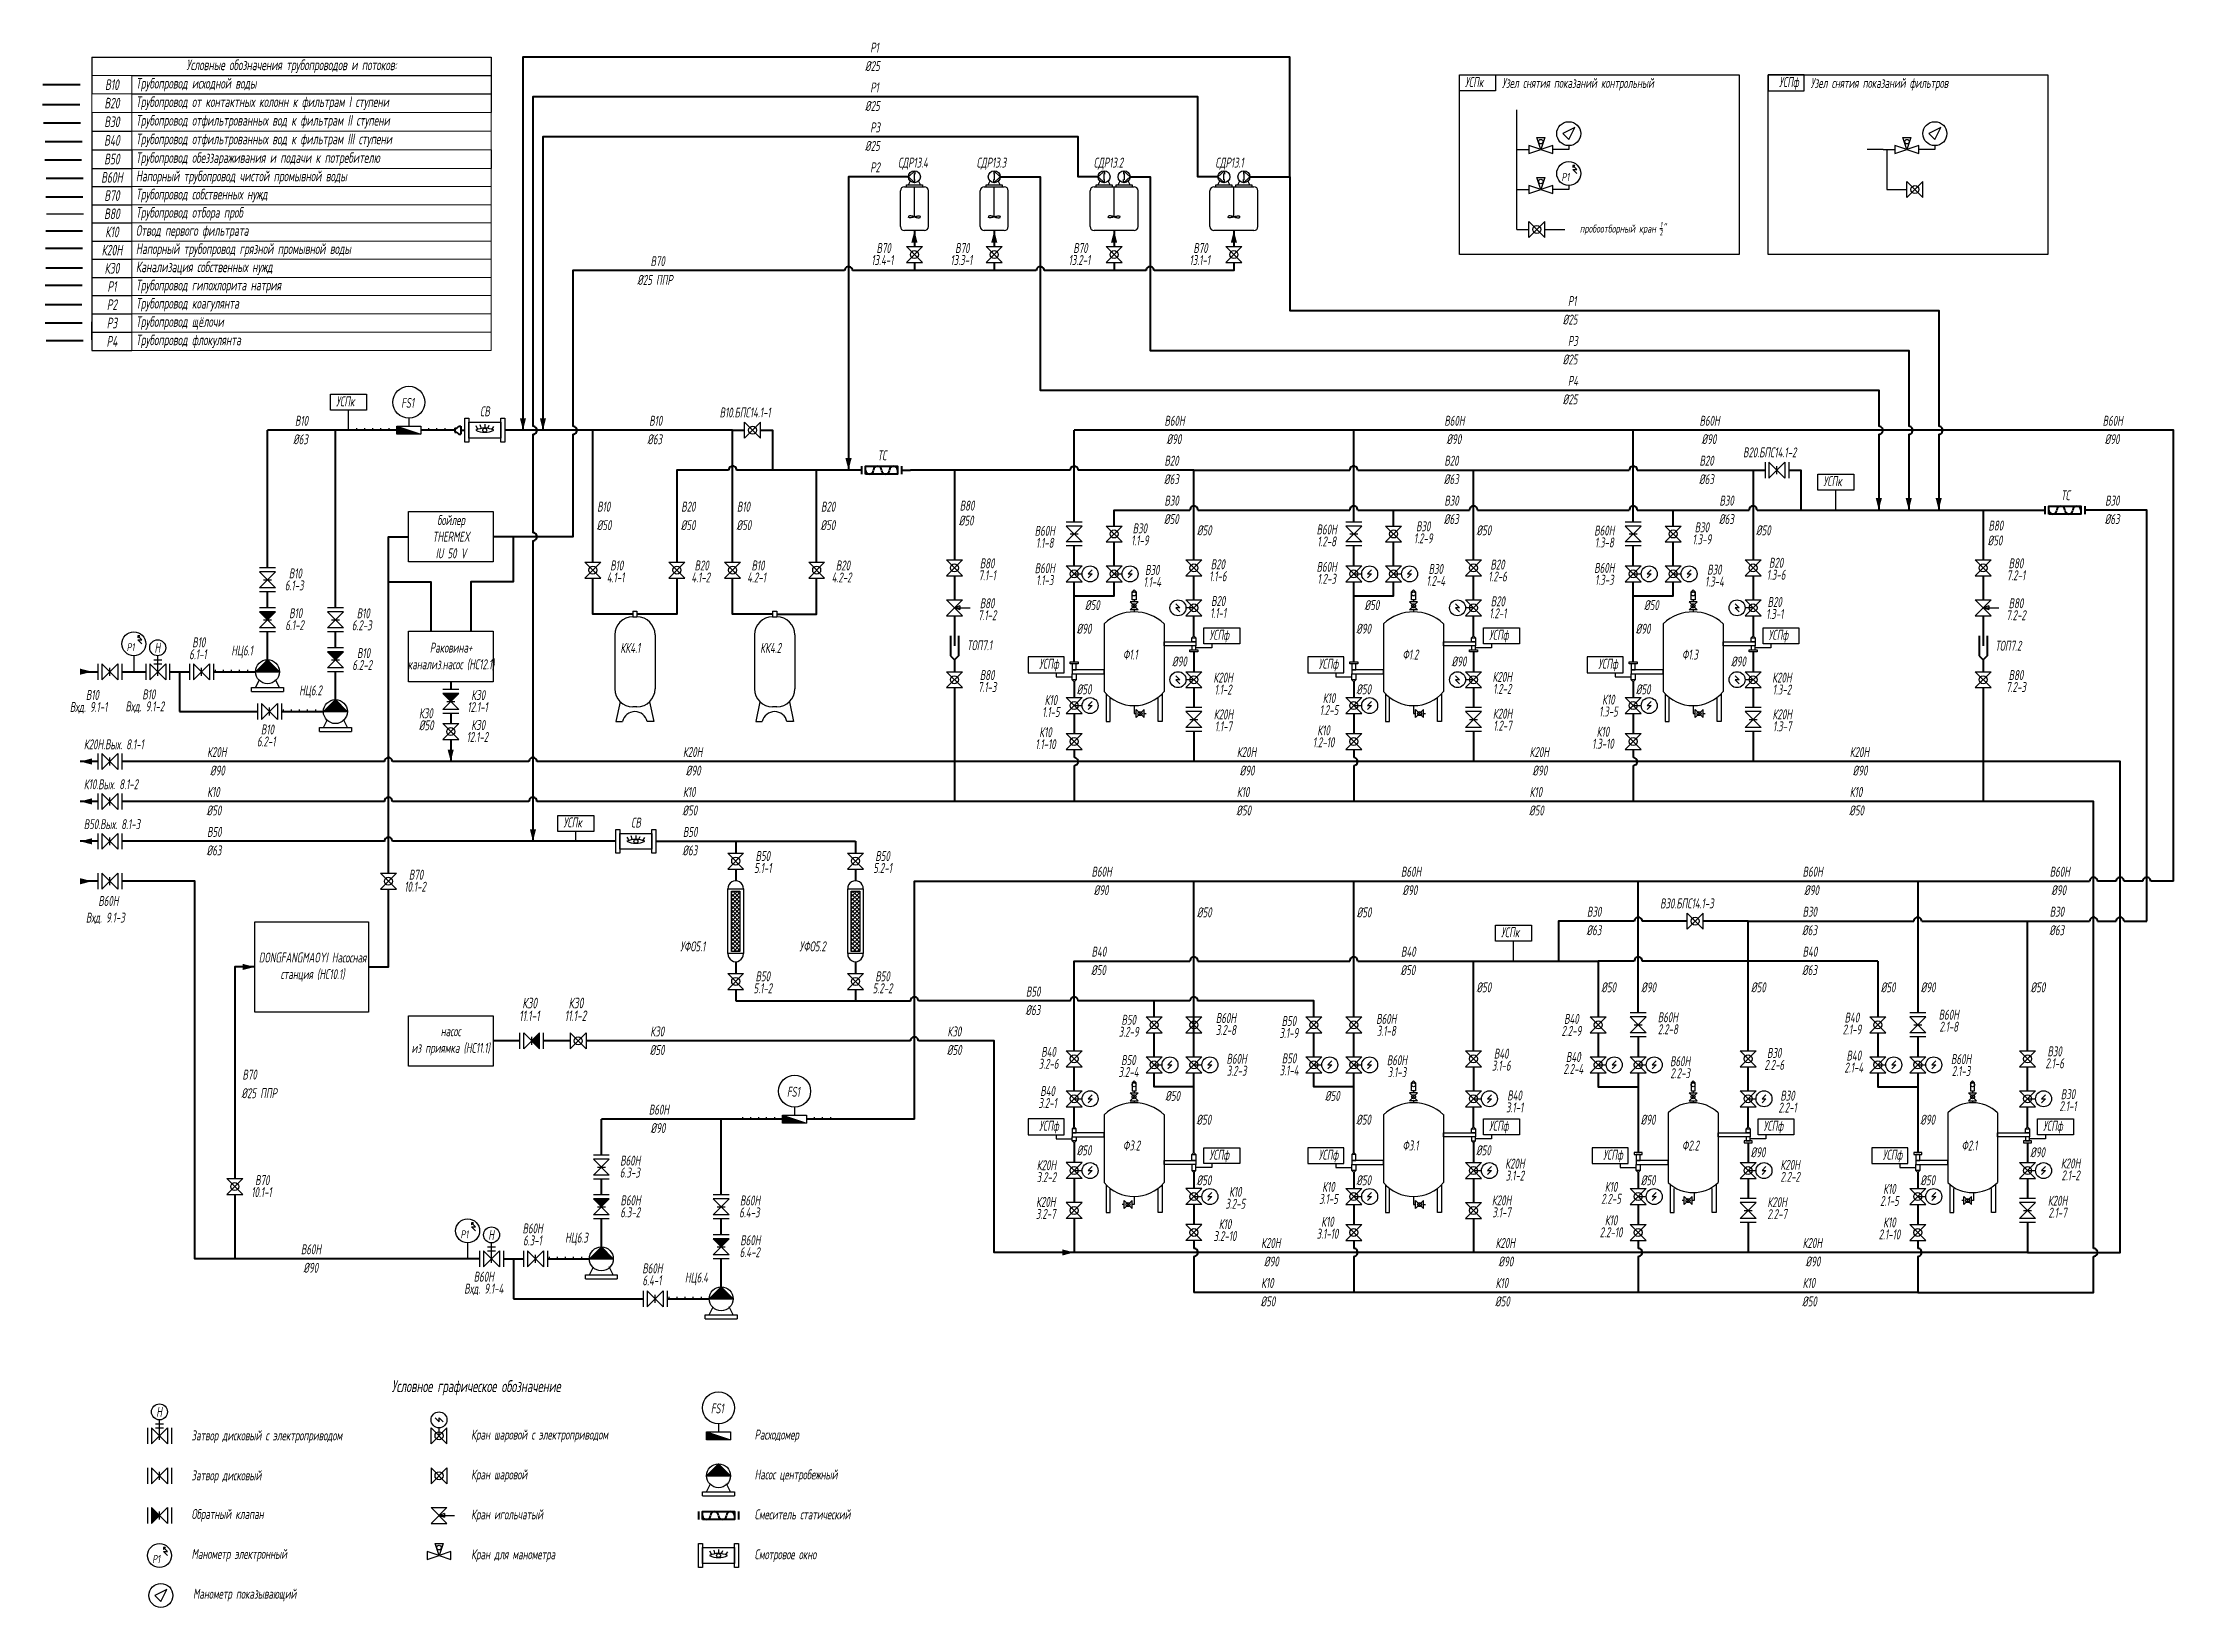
# Model space of a CAD drawing. Header units: millimetres. Extents: x 224478 to 277836, y -897 to 38307.
import ezdxf

# ---------------------------------------------------------------- set-up
doc = ezdxf.new("R2010")
doc.units = ezdxf.units.MM
for name, color, linetype in [('1', 7, 'Continuous'), ('2', 7, 'Continuous'), ('G', 5, 'Continuous'), ('В80', 1, 'Continuous')]:
    doc.layers.add(name, color=color, linetype=linetype)
for name, color, linetype, lineweight in [('В10', 66, 'Continuous', 40), ('В30', 136, 'Continuous', 40), ('В40', 142, 'Continuous', 40), ('В50', 180, 'Continuous', 40), ('В60Н', 140, 'Continuous', 40), ('В70', 120, 'Continuous', 40), ('К20Н', 33, 'Continuous', 40), ('К30', 54, 'Continuous', 40), ('Р1', 202, 'Continuous', 40), ('Р4', 210, 'Continuous', 40)]:
    doc.layers.add(name, color=color, linetype=linetype, lineweight=lineweight)
for name, color, linetype, lineweight, true_color in [('В20', 7, 'Continuous', 40, 0x0a7800), ('К10', 7, 'Continuous', 40, 0xffbe00), ('Р2', 7, 'Continuous', 40, 0x991b1e), ('Р3', 7, 'Continuous', 40, 0xd19cc7)]:
    doc.layers.add(name, color=color, linetype=linetype, lineweight=lineweight, true_color=true_color)
doc.layers.add('Надписи', color=7, linetype='Continuous', true_color=0x93278f)
doc.styles.add('Eskd знаки', font='eskd.shx', dxfattribs={"width": 0.8, "oblique": 10})

msp = doc.modelspace()

# ---------------------------------------------------------------- texts
at = {"ltscale": 15, "char_height": 250, "width": 850, "attachment_point": 1, "style": 'Eskd знаки'}
for s, insert in [('СДР13.4', (245899, 35426)), ('СДР13.3', (247866, 35426)), ('СДР13.2', (250799, 35426)), ('СДР13.1', (253846, 35426)), ('Ф1.1', (251531, 23100)), ('Ф1.2', (258531, 23100)), ('Ф1.3', (265531, 23100)), ('Ф3.2', (251531, 10800)), ('Ф3.1', (258531, 10800)), ('Ф2.2', (265531, 10800)), ('Ф2.1', (272531, 10800))]:
    msp.add_mtext(s, dxfattribs=dict(at, insert=insert))
at = {"layer": '1', "style": 'Eskd знаки'}
for s, width, gutter_width, heights, insert, char_height, attachment_point in [('УСПк', 2263.46, 22.5, [0], (260096, 37444), 250, 1), ('Узел снятия показаний контрольный', 5424.02, 11.2, [0], (261022, 37422), 250, 1), ('УСПф', 2263.46, 22.5, [0], (268452, 37444), 250, 3), ('Узел снятия показаний фильтров', 5424.02, 11.2, [0], (268753, 37422), 250, 1), ('P1', 522.43, 22.5, [0], (262514, 35040), 200, 1), ('УСПк', 2263.46, 22.5, [0], (231827, 29444), 250, 1), ('СВ', 2263.46, 22.5, [0], (235675, 29192), 250, 3), ('ТС', 2263.46, 22.5, [0], (245610, 28092), 250, 3), ('УСПк', 2263.46, 22.5, [0], (269072, 27444), 250, 1), ('ТС', 2263.46, 22.5, [0], (275245, 27092), 250, 3), ('УСПф', 2263.46, 22.5, [0], (253697, 23594), 250, 1), ('УСПф', 2263.46, 22.5, [0], (260697, 23594), 250, 1), ('УСПф', 2263.46, 22.5, [0], (267697, 23594), 250, 1), ('P1', 522.43, 22.5, [0], (226582, 23260), 200, 1), ('УСПф', 2263.46, 22.5, [0], (249922, 22869), 250, 3), ('УСПф', 2263.46, 22.5, [0], (256922, 22869), 250, 3), ('УСПф', 2263.46, 22.5, [0], (263922, 22869), 250, 3), ('УСПк', 2263.46, 22.5, [0], (237521, 18894), 250, 1), ('СВ', 2263.46, 22.5, [0], (239458, 18892), 250, 3), ('УСПк', 2263.46, 22.5, [0], (260997, 16144), 250, 1), ('УСПф', 2263.46, 22.5, [0], (249922, 11294), 250, 3), ('УСПф', 2263.46, 22.5, [0], (260697, 11294), 250, 1), ('УСПф', 2263.46, 22.5, [0], (267572, 11294), 250, 1), ('УСПф', 2263.46, 22.5, [0], (274572, 11294), 250, 1), ('УСПф', 2263.46, 22.5, [0], (253697, 10569), 250, 1), ('УСПф', 2263.46, 22.5, [0], (256922, 10569), 250, 3), ('УСПф', 2263.46, 22.5, [0], (264047, 10569), 250, 3), ('УСПф', 2263.46, 22.5, [0], (271047, 10569), 250, 3), ('P1', 522.43, 22.5, [0], (234942, 8550), 200, 1), (' {\\H1.2x;Условное графическое обозначение}', 7988.49, 11.2, [333], (233118, 4796), 250, 1), ('Затвор дисковый с электроприводом', 5424.02, 11.2, [0], (228207, 3537), 250, 1), ('Кран шаровой с электроприводом', 5424.02, 11.2, [0], (235207, 3558), 250, 1), ('Расходомер', 5424.02, 11.2, [0], (242307, 3558), 250, 1), ('Затвор дисковый', 5424.02, 11.2, [0], (228207, 2537), 250, 1), ('Кран шаровой', 5424.02, 11.2, [0], (235207, 2558), 250, 1), ('Насос центробежный', 5424.02, 11.2, [0], (242307, 2558), 250, 1), ('Обратный клапан', 5424.02, 11.2, [0], (228207, 1569), 250, 1), ('Кран игольчатый', 5424.02, 11.2, [0], (235207, 1558), 250, 1), ('Смеситель статический', 5424.02, 11.2, [0], (242307, 1558), 250, 1), ('Манометр электронный', 5424.02, 11.2, [0], (228207, 569), 250, 1), ('Кран для манометра', 5424.02, 11.2, [0], (235207, 558), 250, 1), ('Смотровое окно', 5424.02, 11.2, [0], (242307, 558), 250, 1), ('P1', 522.43, 22.5, [0], (227224, 416), 200, 1), ('Манометр показывающий', 5424.02, 11.2, [0], (228244, -431), 250, 1)]:
    msp.add_mtext_dynamic_manual_height_columns(s, width=width, gutter_width=gutter_width, heights=heights, dxfattribs=dict(at, insert=insert, char_height=char_height, attachment_point=attachment_point))
at = {"layer": '1', "ltscale": 15, "style": 'Eskd знаки'}
for s, insert, char_height, width, attachment_point in [('\\A1;пробоотборный кран {\\H0.7x;\\S1/2;}" ', (262972, 33814), 200, 2952.12, 1), ('бойлер\\PTHERMEX \\PIU 50 V', (234707, 25928), 250, 2572.66, 5), ('НЦ6.1', (229202, 23202), 250, 850, 1), ('Раковина+\\Pканализ.насос (НС12.1)', (234707, 22928), 250, 2330.68, 5), ('КК4.1', (238946, 23266), 250, 285.44, 1), ('КК4.2', (242446, 23266), 250, 285.44, 1), ('НЦ6.2', (230902, 22202), 250, 850, 1), ('DONGFANGMAOYI Насосная станция (НС10.1)', (231238, 15143), 250, 2710.49, 5), ('УФО5.1', (240443, 15789), 250, 285.44, 1), ('УФО5.2', (243431, 15789), 250, 285.44, 1), ('насос\\Pиз приямка (НС11.1)', (234697, 13296), 250, 2147.28, 5), ('НЦ6.3', (237561, 8493), 250, 850, 1), ('НЦ6.4', (240561, 7493), 250, 850, 1)]:
    msp.add_mtext(s, dxfattribs=dict(at, insert=insert, char_height=char_height, width=width, attachment_point=attachment_point))
at = {"layer": '2', "ltscale": 15, "char_height": 250, "width": 548.04, "attachment_point": 1, "style": 'Eskd знаки'}
for s, insert in [('FS1', (233457, 29406)), ('Н', (227279, 23271)), ('FS1', (243117, 12146)), ('Н', (235638, 8561)), ('Н', (227323, 4127)), ('FS1', (241211, 4212))]:
    msp.add_mtext(s, dxfattribs=dict(at, insert=insert))
at = {"layer": 'Надписи', "ltscale": 15, "char_height": 250, "attachment_point": 1, "style": 'Eskd знаки'}
for s, insert, width in [('Р1', (245203, 38307), 850), ('%%C25', (245074, 37844), 850), ('%%C25', (245074, 36844), 850), ('Р1', (245203, 37307), 850), ('Р3', (245203, 36307), 850), ('%%C25', (245074, 35844), 850), ('Р2', (245203, 35307), 850), ('%%C25 ППР', (239369, 32487), 1146.48), ('%%C25', (262545, 31494), 850), ('Р1', (262674, 31957), 850), ('Р3', (262674, 30957), 850), ('%%C25', (262545, 30494), 850), ('Р4', (262674, 29957), 850), ('%%C25', (262545, 29494), 850), ('В10', (230798, 28957), 850), ('В10', (239667, 28957), 850), ('В10.БПС14.1-1', (241431, 29165), 850), ('В60Н', (252571, 28957), 850), ('В60Н', (259580, 28957), 850), ('В60Н', (265969, 28957), 850), ('В60Н', (276064, 28957), 850), ('%%C63', (230752, 28494), 850), ('%%C63', (239620, 28494), 850), ('%%C90', (252625, 28497), 850), ('%%C90', (259634, 28497), 850), ('%%C90', (266022, 28497), 850), ('%%C90', (276118, 28497), 850), ('В20', (252571, 27957), 850), ('В20', (259580, 27957), 850), ('В20', (265969, 27957), 850), ('В20.БПС14.1-2', (267059, 28165), 850), ('%%C63', (252560, 27494), 850), ('%%C63', (259569, 27494), 850), ('%%C63', (265958, 27494), 850), ('В10', (238365, 26805), 850), ('В20', (240470, 26805), 850), ('В10', (241865, 26805), 850), ('В20', (243970, 26805), 850), ('В80', (247444, 26832), 850), ('В30', (252571, 26957), 850), ('В30', (259580, 26957), 850), ('В30', (266469, 26957), 850), ('В30', (276128, 26957), 850), ('%%C50', (238355, 26342), 850), ('%%C50', (240459, 26342), 850), ('%%C50', (241855, 26342), 850), ('%%C50', (243959, 26342), 850), ('%%C50', (247423, 26458), 850), ('%%C50', (252560, 26494), 850), ('%%C50', (253385, 26213), 850), ('%%C63', (259569, 26494), 850), ('%%C50', (260385, 26213), 850), ('%%C63', (266458, 26494), 850), ('%%C50', (267385, 26213), 850), ('В80', (273206, 26332), 850), ('%%C63', (276118, 26494), 850), ('%%C50', (273185, 25958), 850), ('%%C50', (250582, 24339), 850), ('%%C50', (257582, 24339), 850), ('%%C50', (264582, 24339), 850), ('%%C90', (250373, 23747), 850), ('%%C90', (257373, 23747), 850), ('%%C90', (264373, 23747), 850), ('%%C90', (252762, 22927), 850), ('%%C90', (259762, 22927), 850), ('%%C90', (266762, 22927), 850), ('%%C50', (250376, 22230), 850), ('%%C50', (257376, 22230), 850), ('%%C50', (264376, 22230), 850), ('К20Н.Вых. 8.1-1', (225508, 20851), 2314.09), ('К20Н', (228596, 20657), 850), ('К20Н', (240512, 20657), 850), ('К20Н', (254382, 20657), 850), ('К20Н', (261713, 20657), 850), ('К20Н', (269730, 20657), 850), ('К10.Вых. 8.1-2', (225508, 19851), 1852.34), ('%%C90', (228671, 20194), 850), ('%%C90', (240587, 20194), 850), ('%%C90', (254457, 20194), 850), ('%%C90', (261787, 20194), 850), ('%%C90', (269805, 20194), 850), ('К10', (228596, 19657), 850), ('К10', (240512, 19657), 850), ('К10', (254382, 19657), 850), ('К10', (261713, 19657), 850), ('К10', (269730, 19657), 850), ('В50.Вых. 8.1-3', (225508, 18851), 1919.91), ('%%C50', (228585, 19194), 850), ('%%C50', (240501, 19194), 850), ('%%C50', (254371, 19194), 850), ('%%C50', (261702, 19194), 850), ('%%C50', (269719, 19194), 850), ('%%C63', (228585, 18194), 850), ('В50', (228596, 18657), 850), ('%%C63', (240501, 18194), 850), ('В50', (240512, 18657), 850), ('В60Н', (250745, 17660), 850), ('В60Н', (258494, 17660), 850), ('В60Н', (268551, 17660), 850), ('В60Н', (274739, 17660), 850), ('%%C90', (250801, 17197), 850), ('%%C90', (258533, 17197), 850), ('%%C90', (268591, 17197), 850), ('%%C90', (274779, 17197), 850), ('\\pi364.76364;В60Н\\P\\pi53.65253;Вхд. 9.1-3', (225508, 16927), 1373.61), ('%%C50', (253385, 16641), 850), ('%%C50', (257385, 16641), 850), ('В30', (263151, 16657), 850), ('В30.БПС14.1-3', (264982, 16865), 850), ('В30', (268551, 16657), 850), ('В30', (274739, 16657), 850), ('%%C63', (263140, 16194), 850), ('%%C63', (268540, 16194), 850), ('%%C63', (274729, 16194), 850), ('В40', (250745, 15657), 850), ('В40', (258494, 15657), 850), ('В40', (268551, 15657), 850), ('%%C50', (250735, 15194), 850), ('%%C50', (258483, 15194), 850), ('%%C63', (268540, 15194), 850), ('В50', (249103, 14657), 850), ('%%C50', (260385, 14763), 850), ('%%C50', (263510, 14763), 850), ('%%C90', (264510, 14763), 850), ('%%C50', (267260, 14763), 850), ('%%C50', (270510, 14763), 850), ('%%C90', (271510, 14763), 850), ('%%C50', (274260, 14763), 850), ('%%C63', (249092, 14194), 850), ('К30', (239694, 13657), 850), ('К30', (247135, 13657), 850), ('%%C50', (239684, 13194), 850), ('%%C50', (247124, 13194), 850), ('%%C25 ППР', (229457, 12111), 850), ('%%C50', (252592, 12044), 850), ('%%C50', (256592, 12044), 850), ('В60Н', (239659, 11700), 850), ('%%C90', (239703, 11237), 850), ('%%C50', (253373, 11447), 850), ('%%C50', (257373, 11447), 850), ('%%C90', (264498, 11447), 850), ('%%C90', (271498, 11447), 850), ('%%C50', (250376, 10680), 850), ('%%C50', (260376, 10680), 850), ('%%C90', (267251, 10630), 850), ('%%C90', (274251, 10630), 850), ('%%C50', (253376, 9930), 850), ('%%C50', (257376, 9930), 850), ('%%C50', (264501, 9930), 850), ('%%C50', (271501, 9930), 850), ('В60Н', (230946, 8200), 850), ('К20Н', (254990, 8357), 850), ('К20Н', (260862, 8357), 850), ('К20Н', (268551, 8357), 850), ('%%C90', (231008, 7737), 850), ('%%C90', (255065, 7894), 850), ('%%C90', (260937, 7894), 850), ('%%C90', (268626, 7894), 850), ('К10', (254990, 7357), 850), ('К10', (260862, 7357), 850), ('К10', (268551, 7357), 850), ('%%C50', (254979, 6894), 850), ('%%C50', (260851, 6894), 850), ('%%C50', (268540, 6894), 850)]:
    msp.add_mtext(s, dxfattribs=dict(at, insert=insert, width=width))
at = {"layer": 'Надписи', "ltscale": 15, "line_spacing_factor": 0.72, "style": 'Eskd знаки'}
for s, insert, char_height, width, attachment_point in [('\\pi194.297;В70\\P\\pi64.54647;13.4-1', (245165, 33284), 250, 850, 1), ('\\pi194.297;В70\\P\\pi75.65758;13.3-1', (247135, 33284), 250, 850, 1), ('\\pi194.297;В70\\P\\pi75.65758;13.2-1', (250094, 33284), 250, 850, 1), ('\\pi194.297;В70\\P\\pi97.87981;13.1-1', (253100, 33284), 250, 850, 1), ('\\pi194.297;В70', (239507, 32956), 250, 850, 1), ('В60Н^J1.1-8', (249573, 25925), 250, 796.88, 5), ('В30^J1.1-9', (251954, 25986), 250, 796.88, 5), ('В60Н^J1.2-8', (256633, 25959), 250, 796.88, 5), ('В30^J1.2-9', (259051, 26037), 250, 796.88, 5), ('В60Н^J1.3-8', (263585, 25933), 250, 796.88, 5), ('В30^J1.3-9', (266028, 26013), 250, 796.88, 5), ('\\pi216.51922;В10\\P\\pi116.51922;6.1-3', (230427, 25133), 250, 850, 1), ('\\pi216.51922;В10\\P\\pi130.07932;4.1-1', (238475, 25332), 250, 850, 1), ('\\pi194.297;В20\\P\\pi111.53058;4.1-2', (240610, 25332), 250, 850, 1), ('\\pi216.51922;В10\\P\\pi107.8571;4.2-1', (242013, 25332), 250, 850, 1), ('\\pi194.297;В20\\P\\pi89.30836;4.2-2', (244147, 25332), 250, 850, 1), ('В80^J7.1-1', (248131, 25111), 250, 850, 5), ('В60Н^J1.1-3', (249573, 24989), 250, 796.88, 5), ('В30^J1.1-4', (252265, 24945), 250, 796.88, 5), ('В20^J1.1-6', (253907, 25087), 250, 796.88, 5), ('В60Н^J1.2-3', (256633, 25023), 250, 796.88, 5), ('В30^J1.2-4', (259365, 24971), 250, 796.88, 5), ('В20^J1.2-6', (260911, 25081), 250, 796.88, 5), ('В60Н^J1.3-3', (263585, 24997), 250, 796.88, 5), ('В30^J1.3-4', (266342, 24954), 250, 796.88, 5), ('В20^J1.3-6', (267887, 25125), 250, 796.88, 5), ('В80^J7.2-1', (273894, 25111), 250, 850, 5), ('\\pi216.51922;В10\\P\\pi120.1927;6.1-2', (230435, 24137), 250, 850, 1), ('\\pi216.51922;В10\\P\\pi94.297;6.2-3', (232127, 24133), 250, 850, 1), ('В80^J7.1-2', (248131, 24111), 250, 850, 5), ('В20^J1.1-1', (253915, 24166), 250, 796.88, 5), ('В20^J1.2-1', (260919, 24159), 250, 796.88, 5), ('В20^J1.3-1', (267852, 24142), 250, 796.88, 5), ('В80^J7.2-2', (273894, 24111), 250, 850, 5), ('\\pi216.51922;В10\\P\\pi138.74145;6.1-1', (228009, 23407), 250, 850, 1), ('\\pi216.51922;В10\\P\\pi97.97048;6.2-2', (232135, 23137), 250, 850, 1), ('ТОП7.1', (247940, 23209), 250, 850, 5), ('ТОП7.2', (273702, 23196), 250, 850, 5), ('В80^J7.1-3', (248131, 22311), 250, 850, 5), ('К20Н^J1.1-2', (254039, 22248), 250, 796.88, 5), ('К20Н^J1.2-2', (261029, 22266), 250, 796.88, 5), ('К20Н^J1.3-2', (268032, 22249), 250, 796.88, 5), ('В80^J7.2-3', (273894, 22311), 250, 850, 5), ('\\pi402.34532;В10\\P\\pi-0.10367;Вхд. 9.1-1', (225159, 22088), 250, 1221.65, 1), ('\\pi419.23865;В10\\P\\pi-1.75908;Вхд. 9.1-2', (226555, 22102), 250, 1255.44, 1), ('\\pi194.297;К30\\P\\pi97.87981;12.1-1', (235016, 22084), 250, 850, 1), ('К10^J1.1-5', (249727, 21686), 250, 796.88, 5), ('К10^J1.2-5', (256691, 21733), 250, 796.88, 5), ('К10^J1.3-5', (263687, 21698), 250, 796.88, 5), ('К30^J%%C50', (233902, 21629), 250, 850, 1), ('К20Н^J1.1-7', (254047, 21327), 250, 796.88, 5), ('К20Н^J1.2-7', (261037, 21344), 250, 796.88, 5), ('К20Н^J1.3-7', (268040, 21328), 250, 796.88, 5), ('\\pi216.51922;В10\\P\\pi116.51922;6.2-1', (229728, 21223), 250, 850, 1), ('\\pi194.297;К30\\P\\pi79.33106;12.1-2', (235016, 21334), 250, 850, 1), ('К10^J1.1-10', (249591, 20880), 250, 796.88, 5), ('К10^J1.2-10', (256554, 20927), 250, 796.88, 5), ('К10^J1.3-10', (263550, 20892), 250, 796.88, 5), ('В50\\P5.1-1', (242512, 17778), 250, 850, 5), ('В50\\P5.2-1', (245512, 17778), 250, 850, 5), ('\\pi194.297;В70\\P\\pi79.33106;10.1-2', (233455, 17584), 250, 850, 1), ('В50\\P5.1-2', (242512, 14764), 250, 850, 5), ('В50\\P5.2-2', (245512, 14764), 250, 850, 5), ('\\pi178.91724;К30\\P\\pi99.77574;11.1-1', (236310, 14377), 266.67, 850, 1), ('\\pi178.91724;К30\\P\\pi79.99037;11.1-2', (237469, 14379), 266.67, 850, 1), ('В50^J3.2-9', (251675, 13674), 250, 796.88, 5), ('В60Н^J3.2-8', (254110, 13719), 250, 796.88, 5), ('В50^J3.1-9', (255686, 13644), 250, 796.88, 5), ('В60Н^J3.1-8', (258125, 13698), 250, 796.88, 5), ('В40^J2.2-9', (262761, 13697), 250, 796.88, 5), ('В60Н^J2.2-8', (265176, 13738), 250, 796.88, 5), ('В40^J2.1-9', (269786, 13732), 250, 796.88, 5), ('В60Н^J2.1-8', (272211, 13802), 250, 796.88, 5), ('В40^J3.2-6', (249668, 12872), 250, 796.88, 5), ('В50^J3.2-4', (251669, 12665), 250, 796.88, 5), ('В60Н^J3.2-3', (254377, 12697), 250, 796.88, 5), ('В50^J3.1-4', (255691, 12708), 250, 796.88, 5), ('В60Н^J3.1-3', (258392, 12663), 250, 796.88, 5), ('В40^J3.1-6', (261004, 12826), 250, 796.88, 5), ('В40^J2.2-4', (262808, 12742), 250, 796.88, 5), ('В60Н^J2.2-3', (265484, 12637), 250, 796.88, 5), ('В30^J2.2-6', (267840, 12845), 250, 796.88, 5), ('В40^J2.1-4', (269833, 12778), 250, 796.88, 5), ('В60Н^J2.1-3', (272519, 12690), 250, 796.88, 5), ('В30^J2.1-6', (274862, 12884), 250, 796.88, 5), ('\\pi194.297;В70', (229288, 12577), 250, 850, 1), ('В40^J3.2-1', (249644, 11889), 250, 796.88, 5), ('В40^J3.1-1', (261338, 11779), 250, 796.88, 5), ('В30^J2.2-1', (268173, 11775), 250, 796.88, 5), ('В30^J2.1-1', (275196, 11811), 250, 796.88, 5), ('\\pi102.95913;В60Н\\P\\pi94.297;6.3-3', (238838, 10423), 250, 850, 1), ('К20Н^J3.2-2', (249614, 10032), 250, 796.88, 5), ('К20Н^J3.1-2', (261346, 10072), 250, 796.88, 5), ('К20Н^J2.2-2', (268238, 10041), 250, 796.88, 5), ('К20Н^J2.1-2', (275261, 10076), 250, 796.88, 5), ('\\pi194.297;В70\\P\\pi97.87981;10.1-1', (229605, 9933), 250, 850, 1), ('К10^J3.2-5', (254344, 9365), 250, 796.88, 5), ('К10^J3.1-5', (256678, 9488), 250, 796.88, 5), ('К10^J2.2-5', (263754, 9490), 250, 796.88, 5), ('К10^J2.1-5', (270725, 9437), 250, 796.88, 5), ('\\pi102.95913;В60Н\\P\\pi97.97048;6.3-2', (238846, 9427), 250, 850, 1), ('\\pi102.95913;В60Н\\P\\pi83.18589;6.4-3', (241838, 9423), 250, 850, 1), ('К20Н^J3.2-7', (249598, 9111), 250, 796.88, 5), ('К20Н^J3.1-7', (261012, 9151), 250, 796.88, 5), ('К20Н^J2.2-7', (267913, 9106), 250, 796.88, 5), ('К20Н^J2.1-7', (274935, 9142), 250, 796.88, 5), ('\\pi102.95913;В60Н\\P\\pi116.51922;6.3-1', (236393, 8722), 250, 850, 1), ('К10^J3.2-10', (254086, 8556), 250, 796.88, 5), ('К10^J3.1-10', (256652, 8615), 250, 796.88, 5), ('К10^J2.2-10', (263754, 8651), 250, 796.88, 5), ('К10^J2.1-10', (270725, 8598), 250, 796.88, 5), ('\\pi102.95913;В60Н\\P\\pi86.85937;6.4-2', (241846, 8427), 250, 850, 1), ('В60Н^JВхд. 9.1-4', (235525, 7219), 250, 1393.57, 5), ('\\pi102.95913;В60Н\\P\\pi105.40811;6.4-1', (239393, 7722), 250, 850, 1)]:
    msp.add_mtext(s, dxfattribs=dict(at, insert=insert, char_height=char_height, width=width, attachment_point=attachment_point))

# ---------------------------------------------------------------- blocks, each defined once
blk = doc.blocks.new('*T37')
at = {"color": 0, "linetype": 'ByBlock', "lineweight": -2, "transparency": 16777216}
for p, q in [((0, 0), (10000, 0)), ((0, 0), (0, -467)), ((10000, 0), (10000, -1389)), ((1000, -467), (10000, -467)), ((1000, -922), (10000, -922)), ((0, -1389), (0, -7352)), ((0, -1856), (1000, -1856)), ((0, -2322), (1000, -2322)), ((1000, -2322), (1000, -2789)), ((10000, -2322), (10000, -2789)), ((0, -2789), (1000, -2789)), ((0, -3244), (1000, -3244)), ((0, -3700), (1000, -3700)), ((0, -4156), (1000, -4156)), ((0, -4611), (1000, -4611)), ((0, -5067), (1000, -5067)), ((0, -5522), (1000, -5522)), ((0, -5978), (1000, -5978)), ((0, -6433), (1000, -6433)), ((0, -6896), (1000, -6896)), ((0, -7352), (1000, -7352))]:
    blk.add_line(p, q, dxfattribs=at)
at = {"color": 7, "linetype": 'ByBlock', "lineweight": 15, "transparency": 16777216}
for p, q in [((0, -467), (1000, -467)), ((0, -467), (0, -1389)), ((1000, -467), (1000, -2322)), ((0, -922), (1000, -922)), ((0, -1389), (10000, -1389)), ((10000, -1389), (10000, -2322)), ((1000, -1856), (10000, -1856)), ((1000, -2322), (10000, -2322)), ((1000, -2789), (10000, -2789)), ((1000, -2789), (1000, -7352)), ((10000, -2789), (10000, -7352)), ((1000, -3244), (10000, -3244)), ((1000, -3700), (10000, -3700)), ((1000, -4156), (10000, -4156)), ((1000, -4611), (10000, -4611)), ((1000, -5067), (10000, -5067)), ((1000, -5522), (10000, -5522)), ((1000, -5978), (10000, -5978)), ((1000, -6433), (10000, -6433)), ((1000, -6896), (10000, -6896)), ((1000, -7352), (10000, -7352))]:
    blk.add_line(p, q, dxfattribs=at)
at = {"color": 0, "transparency": 16777216, "style": 'Eskd знаки'}
for s, insert, char_height, width, attachment_point in [('Трубопровод исходной воды', (1100, -694), 266.67, 8800.02, 4), ('Условные обозначения трубопроводов и потоков:', (5000, -233), 266.67, 9997.82, 5), ('В20', (500, -1156), 266.7, 910, 5), ('В10', (500, -694), 266.7, 910, 5), ('Трубопровод от контактных колонн к фильтрам I ступени', (1100, -1156), 266.67, 8800.02, 4), ('В30', (500, -1622), 266.7, 970, 5), ('Трубопровод отфильтрованных вод к фильтрам II ступени', (1100, -1622), 266.67, 8800.02, 4), ('В40', (500, -2089), 266.7, 970, 5), ('Трубопровод отфильтрованных вод к фильтрам III ступени', (1100, -2089), 266.67, 8800.02, 4), ('В50', (500, -2556), 266.7, 970, 5), ('Трубопровод обеззараживания и подачи к потребителю', (1100, -2556), 266.67, 8800.02, 4), ('В60Н', (500, -3017), 266.7, 970, 5), ('Напорный трубопровод чистой промывной воды', (1100, -3017), 266.67, 8800.02, 4), ('В70', (500, -3472), 266.7, 970, 5), ('Трубопровод собственных нужд', (1100, -3472), 266.67, 8800.02, 4), ('В80', (500, -3928), 266.7, 970, 5), ('К10', (500, -4383), 266.7, 970, 5), ('Отвод первого фильтрата', (1100, -4383), 266.67, 8800.02, 4), ('Трубопровод отбора проб', (1100, -3928), 266.67, 8800.02, 4), ('К20Н', (500, -4839), 266.7, 970, 5), ('Напорный трубопровод грязной промывной воды', (1100, -4839), 266.67, 8800.02, 4), ('К30', (500, -5294), 266.7, 970, 5), ('Канализация собственных нужд', (1100, -5294), 266.67, 8800.02, 4), ('Р1', (500, -5750), 266.7, 970, 5), ('Трубопровод гипохлорита натрия', (1100, -5750), 266.67, 8800.02, 4), ('Р2', (500, -6206), 266.7, 970, 5), ('Трубопровод коагулянта', (1100, -6206), 266.67, 8800.02, 4), ('Р3', (500, -6665), 266.7, 970, 5), ('Трубопровод щёлочи', (1100, -6665), 266.67, 8800.02, 4), ('Р4', (500, -7124), 266.7, 970, 5), ('Трубопровод флокулянта', (1100, -7124), 266.67, 8800.02, 4)]:
    blk.add_mtext(s, dxfattribs=dict(at, insert=insert, char_height=char_height, width=width, attachment_point=attachment_point))

# ---------------------------------------------------------------- hatches: boundary and pattern name
h = msp.add_hatch(color=256)
h.dxf.hatch_style = 1
h.paths.add_polyline_path([(230309, 24046), (229909, 24046), (230109, 23846)])
h = msp.add_hatch(color=256)
h.dxf.hatch_style = 1
h.paths.add_polyline_path([(232009, 23046), (231609, 23046), (231809, 22846)])
h = msp.add_hatch(color=256)
h.dxf.hatch_style = 1
h.paths.add_polyline_path([(230408, 22546), (230109, 22846), (229810, 22546)])
h = msp.add_hatch(color=256)
h.dxf.hatch_style = 1
h.paths.add_polyline_path([(234897, 21996), (234497, 21996), (234697, 21796)])
h = msp.add_hatch(color=256)
h.dxf.hatch_style = 1
h.paths.add_polyline_path([(232108, 21546), (231809, 21846), (231510, 21546)])
h = msp.add_hatch(color=256)
h.dxf.hatch_style = 1
h.paths.add_polyline_path([(236924, 13096), (236924, 13496), (236724, 13296)])
h = msp.add_hatch(color=256)
h.dxf.hatch_style = 1
h.paths.add_polyline_path([(238669, 9336), (238269, 9336), (238469, 9136)])
h = msp.add_hatch(color=256)
h.dxf.hatch_style = 1
h.paths.add_polyline_path([(238768, 7836), (238469, 8136), (238170, 7836)])
h = msp.add_hatch(color=256)
h.dxf.hatch_style = 1
h.paths.add_polyline_path([(241669, 8336), (241269, 8336), (241469, 8136)])
h = msp.add_hatch(color=256)
h.dxf.hatch_style = 1
h.paths.add_polyline_path([(241768, 6836), (241469, 7136), (241170, 6836)])
h = msp.add_hatch(color=256)
h.dxf.hatch_style = 1
h.paths.add_polyline_path([(241703, 2402), (241404, 2702), (241104, 2402)])
h = msp.add_hatch(color=256)
h.dxf.hatch_style = 1
h.paths.add_polyline_path([(227204, 1602), (227204, 1202), (227404, 1402)])
at = {"layer": '1'}
h = msp.add_hatch(dxfattribs=at)
h.set_pattern_fill('ANSI37', color=256, scale=22.5, angle=-90, style=0)
h.set_pattern_definition([(315, (197820.47, 36846.265), (50.51394, 50.51394), []), (45, (197820.47, 36846.265), (-50.51394, 50.51394), [])])
h.paths.add_polyline_path([(241727, 15540), (241939, 15540), (241939, 17051), (241727, 17051)])
h = msp.add_hatch(dxfattribs=at)
h.set_pattern_fill('ANSI37', color=256, scale=22.5, angle=-90, style=0)
h.set_pattern_definition([(315, (200820.47, 36846.265), (50.51394, 50.51394), []), (45, (200820.47, 36846.265), (-50.51394, 50.51394), [])])
h.paths.add_polyline_path([(244727, 15540), (244939, 15540), (244939, 17051), (244727, 17051)])
at = {"layer": '2', "ltscale": 0.5}
for points in [[(233350, 28696), (233350, 28496), (233950, 28496)], [(243009, 11436), (243009, 11236), (243609, 11236)], [(241104, 3502), (241104, 3302), (241704, 3302)]]:
    msp.add_hatch(color=256, dxfattribs=at).paths.add_polyline_path(points)

# ---------------------------------------------------------------- linework, layer by layer
for p, q in [((261394, 35626), (261394, 36626)), ((261994, 35626), (261894, 35926)), ((261894, 35926), (262094, 35926)), ((262094, 35926), (261994, 35626)), ((262844, 36176), (262544, 36026)), ((262544, 36026), (262694, 35876)), ((262694, 35876), (262844, 36176)), ((262694, 35876), (262844, 36176)), ((271164, 35626), (271064, 35926)), ((271064, 35926), (271264, 35926)), ((271264, 35926), (271164, 35626)), ((272014, 36176), (271714, 36026)), ((271714, 36026), (271864, 35876)), ((271864, 35876), (272014, 36176)), ((271864, 35876), (272014, 36176)), ((261394, 35626), (261694, 35626)), ((261394, 33626), (261394, 35626)), ((261694, 35726), (261694, 35526)), ((261994, 35626), (261694, 35726)), ((261694, 35526), (261994, 35626)), ((262294, 35726), (261994, 35626)), ((261994, 35626), (262294, 35526)), ((262294, 35526), (262294, 35726)), ((262694, 35626), (262294, 35626)), ((262694, 35726), (262694, 35626)), ((262894, 35126), (262794, 35226)), ((270564, 35626), (270164, 35626)), ((270564, 35626), (270864, 35626)), ((270664, 35626), (270664, 34626)), ((270864, 35726), (270864, 35526)), ((271164, 35626), (270864, 35726)), ((270864, 35526), (271164, 35626)), ((271464, 35726), (271164, 35626)), ((271164, 35626), (271464, 35526)), ((271464, 35526), (271464, 35726)), ((271864, 35626), (271464, 35626)), ((271864, 35726), (271864, 35626)), ((246059, 34696), (246559, 34696)), ((246109, 34696), (246109, 34746)), ((246109, 34746), (246509, 34746)), ((246159, 34746), (246209, 34846)), ((246309, 33946), (246309, 34696)), ((246459, 34746), (246409, 34846)), ((246509, 34746), (246509, 34696)), ((248059, 34696), (248559, 34696)), ((248109, 34696), (248109, 34746)), ((248109, 34746), (248509, 34746)), ((248159, 34746), (248209, 34846)), ((248309, 33946), (248309, 34696)), ((248459, 34746), (248409, 34846)), ((248509, 34746), (248509, 34696)), ((250809, 34696), (251809, 34696)), ((250859, 34696), (250859, 34746)), ((250859, 34746), (251259, 34746)), ((250909, 34746), (250959, 34846)), ((251209, 34746), (251159, 34846)), ((251259, 34746), (251259, 34696)), ((251309, 33946), (251309, 34696)), ((251359, 34696), (251359, 34746)), ((251359, 34746), (251759, 34746)), ((251409, 34746), (251459, 34846)), ((251709, 34746), (251659, 34846)), ((251759, 34746), (251759, 34696)), ((253809, 34696), (254809, 34696)), ((253859, 34696), (253859, 34746)), ((253859, 34746), (254259, 34746)), ((253909, 34746), (253959, 34846)), ((254209, 34746), (254159, 34846)), ((254259, 34746), (254259, 34696)), ((254309, 33946), (254309, 34696)), ((254359, 34696), (254359, 34746)), ((254359, 34746), (254759, 34746)), ((254409, 34746), (254459, 34846)), ((254709, 34746), (254659, 34846)), ((254759, 34746), (254759, 34696)), ((261694, 34726), (261694, 34526)), ((261994, 34626), (261694, 34726)), ((261994, 34626), (261894, 34926)), ((261894, 34926), (262094, 34926)), ((262094, 34926), (261994, 34626)), ((262294, 34726), (261994, 34626)), ((262294, 34526), (262294, 34726)), ((262694, 34726), (262694, 34626)), ((262894, 35026), (262794, 35126)), ((262794, 35126), (262894, 35126)), ((271164, 34426), (271164, 34826)), ((271564, 34826), (271164, 34426)), ((271564, 34426), (271164, 34826)), ((271564, 34426), (271564, 34826)), ((245959, 33696), (245959, 34596)), ((246659, 33696), (246659, 34596)), ((247959, 33696), (247959, 34596)), ((248659, 33696), (248659, 34596)), ((250709, 33696), (250709, 34596)), ((251909, 33696), (251909, 34596)), ((253709, 33696), (253709, 34596)), ((254909, 33696), (254909, 34596)), ((261394, 34626), (261694, 34626)), ((261694, 34526), (261994, 34626)), ((261994, 34626), (262294, 34526)), ((262694, 34626), (262294, 34626)), ((270664, 34626), (271164, 34626)), ((261394, 33626), (261694, 33626)), ((261694, 33426), (261694, 33826)), ((261694, 33826), (262094, 33426)), ((261694, 33426), (262094, 33826)), ((262094, 33426), (262094, 33826)), ((262094, 33626), (262594, 33626)), ((246559, 33596), (246059, 33596)), ((246109, 33196), (246509, 33196)), ((246509, 33196), (246109, 32796)), ((246109, 33196), (246509, 32796)), ((248559, 33596), (248059, 33596)), ((248109, 33196), (248509, 33196)), ((248509, 33196), (248109, 32796)), ((248109, 33196), (248509, 32796)), ((251809, 33596), (250809, 33596)), ((251109, 33196), (251509, 33196)), ((251509, 33196), (251109, 32796)), ((251109, 33196), (251509, 32796)), ((254809, 33596), (253809, 33596)), ((254109, 33196), (254509, 33196)), ((254509, 33196), (254109, 32796)), ((254109, 33196), (254509, 32796)), ((246109, 32796), (246509, 32796)), ((248109, 32796), (248509, 32796)), ((251109, 32796), (251509, 32796)), ((254109, 32796), (254509, 32796)), ((232350, 28596), (232350, 28646)), ((232550, 28596), (232550, 28646)), ((232750, 28596), (232750, 28646)), ((232950, 28596), (232950, 28646)), ((233150, 28646), (233150, 28596)), ((234150, 28596), (234150, 28646)), ((234350, 28596), (234350, 28646)), ((234550, 28646), (234550, 28596)), ((242057, 28396), (242057, 28796)), ((242057, 28796), (242457, 28396)), ((242057, 28396), (242457, 28796)), ((242457, 28396), (242457, 28796)), ((267609, 27796), (267609, 27396)), ((267709, 27796), (267709, 27396)), ((267709, 27396), (268109, 27796)), ((267709, 27796), (268109, 27396)), ((268109, 27796), (268109, 27396)), ((268209, 27796), (268209, 27396)), ((267909, 27496), (267909, 27696)), ((250509, 26296), (250109, 26296)), ((250509, 26196), (250109, 26196)), ((250109, 26196), (250509, 25796)), ((250509, 26196), (250109, 25796)), ((251109, 26196), (251509, 26196)), ((251509, 26196), (251109, 25796)), ((251109, 26196), (251509, 25796)), ((257509, 26296), (257109, 26296)), ((257509, 26196), (257109, 26196)), ((257109, 26196), (257509, 25796)), ((257509, 26196), (257109, 25796)), ((258109, 26196), (258509, 26196)), ((258509, 26196), (258109, 25796)), ((258109, 26196), (258509, 25796)), ((264509, 26296), (264109, 26296)), ((264509, 26196), (264109, 26196)), ((264109, 26196), (264509, 25796)), ((264509, 26196), (264109, 25796)), ((265109, 26196), (265509, 26196)), ((265509, 26196), (265109, 25796)), ((265109, 26196), (265509, 25796)), ((250509, 25796), (250109, 25796)), ((250509, 25696), (250109, 25696)), ((250209, 25996), (250409, 25996)), ((251109, 25796), (251509, 25796)), ((257509, 25796), (257109, 25796)), ((257509, 25696), (257109, 25696)), ((257209, 25996), (257409, 25996)), ((258109, 25796), (258509, 25796)), ((264509, 25796), (264109, 25796)), ((264509, 25696), (264109, 25696)), ((264209, 25996), (264409, 25996)), ((265109, 25796), (265509, 25796)), ((230309, 25146), (229909, 25146)), ((238057, 25291), (238457, 25291)), ((238457, 25291), (238057, 24891)), ((238057, 25291), (238457, 24891)), ((240161, 25291), (240561, 25291)), ((240561, 25291), (240161, 24891)), ((240161, 25291), (240561, 24891)), ((241557, 25291), (241957, 25291)), ((241957, 25291), (241557, 24891)), ((241557, 25291), (241957, 24891)), ((243661, 25291), (244061, 25291)), ((244061, 25291), (243661, 24891)), ((243661, 25291), (244061, 24891)), ((247109, 25346), (247509, 25346)), ((247509, 25346), (247109, 24946)), ((247109, 25346), (247509, 24946)), ((250109, 25196), (250509, 25196)), ((250509, 25196), (250109, 24796)), ((250109, 25196), (250509, 24796)), ((250759, 25096), (250659, 24996)), ((251109, 25196), (251509, 25196)), ((251509, 25196), (251109, 24796)), ((251109, 25196), (251509, 24796)), ((251759, 25096), (251659, 24996)), ((253109, 25346), (253509, 25346)), ((253509, 25346), (253109, 24946)), ((253109, 25346), (253509, 24946)), ((257109, 25196), (257509, 25196)), ((257509, 25196), (257109, 24796)), ((257109, 25196), (257509, 24796)), ((257759, 25096), (257659, 24996)), ((258109, 25196), (258509, 25196)), ((258509, 25196), (258109, 24796)), ((258109, 25196), (258509, 24796)), ((258759, 25096), (258659, 24996)), ((260109, 25346), (260509, 25346)), ((260509, 25346), (260109, 24946)), ((260109, 25346), (260509, 24946)), ((264109, 25196), (264509, 25196)), ((264509, 25196), (264109, 24796)), ((264109, 25196), (264509, 24796)), ((264759, 25096), (264659, 24996)), ((265109, 25196), (265509, 25196)), ((265509, 25196), (265109, 24796)), ((265109, 25196), (265509, 24796)), ((265759, 25096), (265659, 24996)), ((267109, 25346), (267509, 25346)), ((267509, 25346), (267109, 24946)), ((267109, 25346), (267509, 24946)), ((272872, 25346), (273272, 25346)), ((273272, 25346), (272872, 24946)), ((272872, 25346), (273272, 24946)), ((230309, 25046), (229909, 25046)), ((229909, 25046), (230309, 24646)), ((230309, 25046), (229909, 24646)), ((230309, 24646), (229909, 24646)), ((230309, 24546), (229909, 24546)), ((230009, 24846), (230209, 24846)), ((238057, 24891), (238457, 24891)), ((240161, 24891), (240561, 24891)), ((241557, 24891), (241957, 24891)), ((243661, 24891), (244061, 24891)), ((247109, 24946), (247509, 24946)), ((250109, 24796), (250509, 24796)), ((250309, 24996), (250509, 24996)), ((250659, 24996), (250759, 24996)), ((250759, 24996), (250659, 24896)), ((251109, 24796), (251509, 24796)), ((251309, 24996), (251509, 24996)), ((251659, 24996), (251759, 24996)), ((251759, 24996), (251659, 24896)), ((251759, 24546), (251809, 24596)), ((251809, 24596), (251859, 24546)), ((253109, 24946), (253509, 24946)), ((257109, 24796), (257509, 24796)), ((257309, 24996), (257509, 24996)), ((257659, 24996), (257759, 24996)), ((257759, 24996), (257659, 24896)), ((258109, 24796), (258509, 24796)), ((258309, 24996), (258509, 24996)), ((258659, 24996), (258759, 24996)), ((258759, 24996), (258659, 24896)), ((258759, 24546), (258809, 24596)), ((258809, 24596), (258859, 24546)), ((260109, 24946), (260509, 24946)), ((264109, 24796), (264509, 24796)), ((264309, 24996), (264509, 24996)), ((264659, 24996), (264759, 24996)), ((264759, 24996), (264659, 24896)), ((265109, 24796), (265509, 24796)), ((265309, 24996), (265509, 24996)), ((265659, 24996), (265759, 24996)), ((265759, 24996), (265659, 24896)), ((265759, 24546), (265809, 24596)), ((265809, 24596), (265859, 24546)), ((267109, 24946), (267509, 24946)), ((272872, 24946), (273272, 24946)), ((230309, 24146), (229909, 24146)), ((230309, 24046), (229909, 24046)), ((229909, 24046), (230309, 23646)), ((230309, 24046), (229909, 23646)), ((232009, 24146), (231609, 24146)), ((232009, 24046), (231609, 24046)), ((231609, 24046), (232009, 23646)), ((232009, 24046), (231609, 23646)), ((247109, 24346), (247509, 24346)), ((247509, 24346), (247109, 23946)), ((247109, 24346), (247509, 23946)), ((247449, 24196), (247309, 24146)), ((247309, 24146), (247449, 24106)), ((247309, 24146), (247701, 24146)), ((247449, 24196), (247449, 24106)), ((251909, 24296), (251709, 24296)), ((251709, 24296), (251909, 24096)), ((251909, 24296), (251709, 24096)), ((251909, 24096), (251709, 24096)), ((251809, 24346), (251809, 24296)), ((251809, 24096), (251809, 24046)), ((252859, 24246), (252959, 24146)), ((252959, 24146), (252859, 24146)), ((252859, 24146), (252959, 24046)), ((253109, 24346), (253509, 24346)), ((253509, 24346), (253109, 23946)), ((253109, 24346), (253509, 23946)), ((253309, 24146), (253109, 24146)), ((258909, 24296), (258709, 24296)), ((258709, 24296), (258909, 24096)), ((258909, 24296), (258709, 24096)), ((258909, 24096), (258709, 24096)), ((258809, 24346), (258809, 24296)), ((258809, 24096), (258809, 24046)), ((259859, 24246), (259959, 24146)), ((259959, 24146), (259859, 24146)), ((259859, 24146), (259959, 24046)), ((260109, 24346), (260509, 24346)), ((260509, 24346), (260109, 23946)), ((260109, 24346), (260509, 23946)), ((260309, 24146), (260109, 24146)), ((265909, 24296), (265709, 24296)), ((265709, 24296), (265909, 24096)), ((265909, 24296), (265709, 24096)), ((265909, 24096), (265709, 24096)), ((265809, 24346), (265809, 24296)), ((265809, 24096), (265809, 24046)), ((266859, 24246), (266959, 24146)), ((266959, 24146), (266859, 24146)), ((266859, 24146), (266959, 24046)), ((267109, 24346), (267509, 24346)), ((267509, 24346), (267109, 23946)), ((267109, 24346), (267509, 23946)), ((267309, 24146), (267109, 24146)), ((272872, 24346), (273272, 24346)), ((273272, 24346), (272872, 23946)), ((272872, 24346), (273272, 23946)), ((273212, 24196), (273072, 24146)), ((273072, 24146), (273212, 24106)), ((273072, 24146), (273464, 24146)), ((273212, 24196), (273212, 24106)), ((230309, 23646), (229909, 23646)), ((230309, 23546), (229909, 23546)), ((230009, 23846), (230209, 23846)), ((232009, 23646), (231609, 23646)), ((232009, 23546), (231609, 23546)), ((231709, 23846), (231909, 23846)), ((247109, 23946), (247509, 23946)), ((253109, 23946), (253509, 23946)), ((260109, 23946), (260509, 23946)), ((267109, 23946), (267509, 23946)), ((272872, 23946), (273272, 23946)), ((226762, 22946), (226762, 22546)), ((226962, 23346), (226862, 23446)), ((226962, 23246), (226862, 23346)), ((226862, 23346), (226962, 23346)), ((227359, 22446), (227359, 22946)), ((232009, 23146), (231609, 23146)), ((232009, 23046), (231609, 23046)), ((231609, 23046), (232009, 22646)), ((232009, 23046), (231609, 22646)), ((253309, 23446), (253259, 23396)), ((253359, 23396), (253309, 23446)), ((253759, 23146), (253359, 23146)), ((253759, 23246), (253759, 23146)), ((260309, 23446), (260259, 23396)), ((260359, 23396), (260309, 23446)), ((260759, 23146), (260359, 23146)), ((260759, 23246), (260759, 23146)), ((267309, 23446), (267259, 23396)), ((267359, 23396), (267309, 23446)), ((267759, 23146), (267359, 23146)), ((267759, 23246), (267759, 23146)), ((225864, 22746), (225864, 22346)), ((225964, 22746), (225964, 22346)), ((225964, 22346), (226364, 22746)), ((225964, 22746), (226364, 22346)), ((226164, 22446), (226164, 22646)), ((226364, 22746), (226364, 22346)), ((226464, 22746), (226464, 22346)), ((227059, 22746), (227059, 22346)), ((227159, 22746), (227159, 22346)), ((227159, 22346), (227559, 22746)), ((227159, 22746), (227559, 22346)), ((227259, 22846), (227459, 22846)), ((227259, 22746), (227459, 22746)), ((227559, 22746), (227559, 22346)), ((227659, 22746), (227659, 22346)), ((228159, 22746), (228159, 22346)), ((228259, 22746), (228259, 22346)), ((228259, 22346), (228659, 22746)), ((228259, 22746), (228659, 22346)), ((228459, 22446), (228459, 22646)), ((228659, 22746), (228659, 22346)), ((228759, 22746), (228759, 22346)), ((228809, 22546), (228809, 22596)), ((229009, 22546), (229009, 22596)), ((229209, 22546), (229209, 22596)), ((229409, 22546), (229409, 22596)), ((229609, 22596), (229609, 22546)), ((229809, 22546), (230409, 22546)), ((232009, 22646), (231609, 22646)), ((232009, 22546), (231609, 22546)), ((231709, 22846), (231909, 22846)), ((247109, 22546), (247509, 22546)), ((247509, 22546), (247109, 22146)), ((247109, 22546), (247509, 22146)), ((249859, 22521), (249859, 22421)), ((249859, 22421), (250259, 22421)), ((252859, 22446), (252959, 22346)), ((253109, 22546), (253509, 22546)), ((253509, 22546), (253109, 22146)), ((253109, 22546), (253509, 22146)), ((256859, 22521), (256859, 22421)), ((256859, 22421), (257259, 22421)), ((259859, 22446), (259959, 22346)), ((260109, 22546), (260509, 22546)), ((260509, 22546), (260109, 22146)), ((260109, 22546), (260509, 22146)), ((263859, 22521), (263859, 22421)), ((263859, 22421), (264259, 22421)), ((266859, 22446), (266959, 22346)), ((267109, 22546), (267509, 22546)), ((267509, 22546), (267109, 22146)), ((267109, 22546), (267509, 22146)), ((272872, 22546), (273272, 22546)), ((273272, 22546), (272872, 22146)), ((272872, 22546), (273272, 22146)), ((229709, 22046), (229709, 22146)), ((229709, 22146), (230509, 22146)), ((229709, 22046), (230509, 22046)), ((229809, 22146), (229909, 22346)), ((230409, 22146), (230309, 22346)), ((230509, 22146), (230509, 22046)), ((234897, 22096), (234497, 22096)), ((234897, 21996), (234497, 21996)), ((234497, 21996), (234897, 21596)), ((234897, 21996), (234497, 21596)), ((247109, 22146), (247509, 22146)), ((250109, 21896), (250509, 21896)), ((250509, 21896), (250109, 21496)), ((250109, 21896), (250509, 21496)), ((250309, 22296), (250259, 22346)), ((250359, 22346), (250309, 22296)), ((252959, 22346), (252859, 22346)), ((252859, 22346), (252959, 22246)), ((253309, 22346), (253109, 22346)), ((253109, 22146), (253509, 22146)), ((257109, 21896), (257509, 21896)), ((257509, 21896), (257109, 21496)), ((257109, 21896), (257509, 21496)), ((257309, 22296), (257259, 22346)), ((257359, 22346), (257309, 22296)), ((259959, 22346), (259859, 22346)), ((259859, 22346), (259959, 22246)), ((260309, 22346), (260109, 22346)), ((260109, 22146), (260509, 22146)), ((264109, 21896), (264509, 21896)), ((264509, 21896), (264109, 21496)), ((264109, 21896), (264509, 21496)), ((264309, 22296), (264259, 22346)), ((264359, 22346), (264309, 22296)), ((266959, 22346), (266859, 22346)), ((266859, 22346), (266959, 22246)), ((267309, 22346), (267109, 22346)), ((267109, 22146), (267509, 22146)), ((272872, 22146), (273272, 22146)), ((229860, 21746), (229860, 21346)), ((229960, 21746), (229960, 21346)), ((229960, 21346), (230360, 21746)), ((229960, 21746), (230360, 21346)), ((230160, 21446), (230160, 21646)), ((230360, 21746), (230360, 21346)), ((230460, 21746), (230460, 21346)), ((230510, 21546), (230510, 21596)), ((230710, 21546), (230710, 21596)), ((230910, 21546), (230910, 21596)), ((231110, 21546), (231110, 21596)), ((231310, 21596), (231310, 21546)), ((231509, 21546), (232109, 21546)), ((231509, 21146), (231609, 21346)), ((232109, 21146), (232009, 21346)), ((234897, 21596), (234497, 21596)), ((234897, 21496), (234497, 21496)), ((234597, 21796), (234797, 21796)), ((250109, 21496), (250509, 21496)), ((250309, 21696), (250509, 21696)), ((250759, 21796), (250659, 21696)), ((250659, 21696), (250759, 21696)), ((250759, 21696), (250659, 21596)), ((251809, 21696), (251809, 21496)), ((251809, 21496), (251859, 21496)), ((251859, 21396), (251859, 21596)), ((252059, 21596), (251859, 21396)), ((252059, 21396), (251859, 21596)), ((252059, 21396), (252059, 21596)), ((252059, 21496), (252109, 21496)), ((253509, 21646), (253109, 21646)), ((253509, 21546), (253109, 21546)), ((253109, 21546), (253509, 21146)), ((253509, 21546), (253109, 21146)), ((253209, 21346), (253409, 21346)), ((257109, 21496), (257509, 21496)), ((257309, 21696), (257509, 21696)), ((257759, 21796), (257659, 21696)), ((257659, 21696), (257759, 21696)), ((257759, 21696), (257659, 21596)), ((258809, 21696), (258809, 21496)), ((258809, 21496), (258859, 21496)), ((258859, 21396), (258859, 21596)), ((259059, 21596), (258859, 21396)), ((259059, 21396), (258859, 21596)), ((259059, 21396), (259059, 21596)), ((259059, 21496), (259109, 21496)), ((260509, 21646), (260109, 21646)), ((260509, 21546), (260109, 21546)), ((260109, 21546), (260509, 21146)), ((260509, 21546), (260109, 21146)), ((260209, 21346), (260409, 21346)), ((264109, 21496), (264509, 21496)), ((264309, 21696), (264509, 21696)), ((264759, 21796), (264659, 21696)), ((264659, 21696), (264759, 21696)), ((264759, 21696), (264659, 21596)), ((265809, 21696), (265809, 21496)), ((265809, 21496), (265859, 21496)), ((265859, 21396), (265859, 21596)), ((266059, 21596), (265859, 21396)), ((266059, 21396), (265859, 21596)), ((266059, 21396), (266059, 21596)), ((266059, 21496), (266109, 21496)), ((267509, 21646), (267109, 21646)), ((267509, 21546), (267109, 21546)), ((267109, 21546), (267509, 21146)), ((267509, 21546), (267109, 21146)), ((267209, 21346), (267409, 21346)), ((231409, 21046), (231409, 21146)), ((231409, 21146), (232209, 21146)), ((231409, 21046), (232209, 21046)), ((232209, 21146), (232209, 21046)), ((234497, 21246), (234897, 21246)), ((234897, 21246), (234497, 20846)), ((234497, 21246), (234897, 20846)), ((234497, 20846), (234897, 20846)), ((250109, 20996), (250509, 20996)), ((250509, 20596), (250109, 20996)), ((250109, 20596), (250509, 20996)), ((253509, 21146), (253109, 21146)), ((253509, 21046), (253109, 21046)), ((257109, 20996), (257509, 20996)), ((257509, 20596), (257109, 20996)), ((257109, 20596), (257509, 20996)), ((260509, 21146), (260109, 21146)), ((260509, 21046), (260109, 21046)), ((264109, 20996), (264509, 20996)), ((264509, 20596), (264109, 20996)), ((264109, 20596), (264509, 20996)), ((267509, 21146), (267109, 21146)), ((267509, 21046), (267109, 21046)), ((225864, 20496), (225864, 20096)), ((225964, 20496), (225964, 20096)), ((225964, 20096), (226364, 20496)), ((225964, 20496), (226364, 20096)), ((226164, 20196), (226164, 20396)), ((226364, 20496), (226364, 20096)), ((226464, 20496), (226464, 20096)), ((250109, 20596), (250509, 20596)), ((257109, 20596), (257509, 20596)), ((264109, 20596), (264509, 20596)), ((225864, 19496), (225864, 19096)), ((225964, 19496), (225964, 19096)), ((225964, 19096), (226364, 19496)), ((225964, 19496), (226364, 19096)), ((226164, 19196), (226164, 19396)), ((226364, 19496), (226364, 19096)), ((226464, 19496), (226464, 19096)), ((225864, 18496), (225864, 18096)), ((225964, 18496), (225964, 18096)), ((225964, 18096), (226364, 18496)), ((225964, 18496), (226364, 18096)), ((226164, 18196), (226164, 18396)), ((226364, 18496), (226364, 18096)), ((226464, 18496), (226464, 18096)), ((241633, 18002), (242033, 18002)), ((242033, 18002), (241633, 17602)), ((241633, 18002), (242033, 17602)), ((244633, 18002), (245033, 18002)), ((245033, 18002), (244633, 17602)), ((244633, 18002), (245033, 17602)), ((225864, 17496), (225864, 17096)), ((225964, 17496), (225964, 17096)), ((225964, 17096), (226364, 17496)), ((225964, 17496), (226364, 17096)), ((226164, 17196), (226164, 17396)), ((226364, 17496), (226364, 17096)), ((226464, 17496), (226464, 17096)), ((232937, 17496), (233337, 17496)), ((233337, 17496), (232937, 17096)), ((232937, 17496), (233337, 17096)), ((232937, 17096), (233337, 17096)), ((241633, 17602), (242033, 17602)), ((244633, 17602), (245033, 17602)), ((265659, 16096), (265659, 16496)), ((265659, 16496), (266059, 16096)), ((265659, 16096), (266059, 16496)), ((266059, 16096), (266059, 16496)), ((241633, 14987), (242033, 14987)), ((242033, 14987), (241633, 14587)), ((241633, 14987), (242033, 14587)), ((244633, 14987), (245033, 14987)), ((245033, 14987), (244633, 14587)), ((244633, 14987), (245033, 14587)), ((241633, 14587), (242033, 14587)), ((244633, 14587), (245033, 14587)), ((252109, 13896), (252509, 13896)), ((252509, 13896), (252109, 13496)), ((252109, 13896), (252509, 13496)), ((253109, 13896), (253509, 13896)), ((253509, 13896), (253109, 13496)), ((253109, 13896), (253509, 13496)), ((256109, 13896), (256509, 13896)), ((256509, 13896), (256109, 13496)), ((256109, 13896), (256509, 13496)), ((257109, 13896), (257509, 13896)), ((257509, 13896), (257109, 13496)), ((257109, 13896), (257509, 13496)), ((263234, 13896), (263634, 13896)), ((263634, 13896), (263234, 13496)), ((263234, 13896), (263634, 13496)), ((264634, 13996), (264234, 13996)), ((264634, 13896), (264234, 13896)), ((264234, 13896), (264634, 13496)), ((264634, 13896), (264234, 13496)), ((270234, 13896), (270634, 13896)), ((270634, 13896), (270234, 13496)), ((270234, 13896), (270634, 13496)), ((271634, 13996), (271234, 13996)), ((271634, 13896), (271234, 13896)), ((271234, 13896), (271634, 13496)), ((271634, 13896), (271234, 13496)), ((236424, 13096), (236424, 13496)), ((236524, 13096), (236524, 13496)), ((236924, 13496), (236524, 13096)), ((236924, 13096), (236524, 13496)), ((236724, 13396), (236724, 13196)), ((236924, 13096), (236924, 13496)), ((237024, 13096), (237024, 13496)), ((237690, 13496), (237690, 13096)), ((238090, 13096), (237690, 13496)), ((238090, 13496), (237690, 13096)), ((238090, 13496), (238090, 13096)), ((252109, 13496), (252509, 13496)), ((253109, 13496), (253509, 13496)), ((256109, 13496), (256509, 13496)), ((257109, 13496), (257509, 13496)), ((263234, 13496), (263634, 13496)), ((264634, 13496), (264234, 13496)), ((264634, 13396), (264234, 13396)), ((264334, 13696), (264534, 13696)), ((270234, 13496), (270634, 13496)), ((271634, 13496), (271234, 13496)), ((271634, 13396), (271234, 13396)), ((271334, 13696), (271534, 13696)), ((250109, 13046), (250509, 13046)), ((250509, 13046), (250109, 12646)), ((250109, 13046), (250509, 12646)), ((252109, 12896), (252509, 12896)), ((252509, 12896), (252109, 12496)), ((252109, 12896), (252509, 12496)), ((253109, 12896), (253509, 12896)), ((253509, 12896), (253109, 12496)), ((253109, 12896), (253509, 12496)), ((256109, 12896), (256509, 12896)), ((256509, 12896), (256109, 12496)), ((256109, 12896), (256509, 12496)), ((257109, 12896), (257509, 12896)), ((257509, 12896), (257109, 12496)), ((257109, 12896), (257509, 12496)), ((260109, 13046), (260509, 13046)), ((260509, 13046), (260109, 12646)), ((260109, 13046), (260509, 12646)), ((263234, 12896), (263634, 12896)), ((263634, 12896), (263234, 12496)), ((263234, 12896), (263634, 12496)), ((264234, 12896), (264634, 12896)), ((264634, 12896), (264234, 12496)), ((264234, 12896), (264634, 12496)), ((266984, 13046), (267384, 13046)), ((267384, 13046), (266984, 12646)), ((266984, 13046), (267384, 12646)), ((270234, 12896), (270634, 12896)), ((270634, 12896), (270234, 12496)), ((270234, 12896), (270634, 12496)), ((271234, 12896), (271634, 12896)), ((271634, 12896), (271234, 12496)), ((271234, 12896), (271634, 12496)), ((273984, 13046), (274384, 13046)), ((274384, 13046), (273984, 12646)), ((273984, 13046), (274384, 12646)), ((250109, 12646), (250509, 12646)), ((251809, 12296), (251759, 12246)), ((251859, 12246), (251809, 12296)), ((252109, 12496), (252509, 12496)), ((252309, 12696), (252509, 12696)), ((252759, 12796), (252659, 12696)), ((252659, 12696), (252759, 12696)), ((252759, 12696), (252659, 12596)), ((253109, 12496), (253509, 12496)), ((253309, 12696), (253509, 12696)), ((253759, 12796), (253659, 12696)), ((253659, 12696), (253759, 12696)), ((253759, 12696), (253659, 12596)), ((256109, 12496), (256509, 12496)), ((256309, 12696), (256509, 12696)), ((256759, 12796), (256659, 12696)), ((256659, 12696), (256759, 12696)), ((256759, 12696), (256659, 12596)), ((257109, 12496), (257509, 12496)), ((257309, 12696), (257509, 12696)), ((257759, 12796), (257659, 12696)), ((257659, 12696), (257759, 12696)), ((257759, 12696), (257659, 12596)), ((258759, 12246), (258809, 12296)), ((258809, 12296), (258859, 12246)), ((260109, 12646), (260509, 12646)), ((263234, 12496), (263634, 12496)), ((263434, 12696), (263634, 12696)), ((263884, 12796), (263784, 12696)), ((263784, 12696), (263884, 12696)), ((263884, 12696), (263784, 12596)), ((264234, 12496), (264634, 12496)), ((264434, 12696), (264634, 12696)), ((264884, 12796), (264784, 12696)), ((264784, 12696), (264884, 12696)), ((264884, 12696), (264784, 12596)), ((265809, 12296), (265759, 12246)), ((265859, 12246), (265809, 12296)), ((266984, 12646), (267384, 12646)), ((270234, 12496), (270634, 12496)), ((270434, 12696), (270634, 12696)), ((270884, 12796), (270784, 12696)), ((270784, 12696), (270884, 12696)), ((270884, 12696), (270784, 12596)), ((271234, 12496), (271634, 12496)), ((271434, 12696), (271634, 12696)), ((271884, 12796), (271784, 12696)), ((271784, 12696), (271884, 12696)), ((271884, 12696), (271784, 12596)), ((272809, 12296), (272759, 12246)), ((272859, 12246), (272809, 12296)), ((273984, 12646), (274384, 12646)), ((250109, 12046), (250509, 12046)), ((250509, 12046), (250109, 11646)), ((250109, 12046), (250509, 11646)), ((250309, 11846), (250509, 11846)), ((250759, 11946), (250659, 11846)), ((250659, 11846), (250759, 11846)), ((250759, 11846), (250659, 11746)), ((251709, 11996), (251909, 11996)), ((251909, 11996), (251709, 11796)), ((251709, 11996), (251909, 11796)), ((251709, 11796), (251909, 11796)), ((251809, 12046), (251809, 11996)), ((251809, 11796), (251809, 11746)), ((258909, 11996), (258709, 11996)), ((258709, 11996), (258909, 11796)), ((258909, 11996), (258709, 11796)), ((258909, 11796), (258709, 11796)), ((258809, 12046), (258809, 11996)), ((258809, 11796), (258809, 11746)), ((260109, 12046), (260509, 12046)), ((260509, 12046), (260109, 11646)), ((260109, 12046), (260509, 11646)), ((260309, 11846), (260509, 11846)), ((260759, 11946), (260659, 11846)), ((260659, 11846), (260759, 11846)), ((260759, 11846), (260659, 11746)), ((265709, 11996), (265909, 11996)), ((265909, 11996), (265709, 11796)), ((265709, 11996), (265909, 11796)), ((265709, 11796), (265909, 11796)), ((265809, 12046), (265809, 11996)), ((265809, 11796), (265809, 11746)), ((266984, 12046), (267384, 12046)), ((267384, 12046), (266984, 11646)), ((266984, 12046), (267384, 11646)), ((267184, 11846), (267384, 11846)), ((267634, 11946), (267534, 11846)), ((267534, 11846), (267634, 11846)), ((267634, 11846), (267534, 11746)), ((272709, 11996), (272909, 11996)), ((272909, 11996), (272709, 11796)), ((272709, 11996), (272909, 11796)), ((272709, 11796), (272909, 11796)), ((272809, 12046), (272809, 11996)), ((272809, 11796), (272809, 11746)), ((273984, 12046), (274384, 12046)), ((274384, 12046), (273984, 11646)), ((273984, 12046), (274384, 11646)), ((274184, 11846), (274384, 11846)), ((274634, 11946), (274534, 11846)), ((274534, 11846), (274634, 11846)), ((274634, 11846), (274534, 11746)), ((242009, 11336), (242009, 11386)), ((242209, 11336), (242209, 11386)), ((242409, 11336), (242409, 11386)), ((242609, 11336), (242609, 11386)), ((242809, 11386), (242809, 11336)), ((243809, 11336), (243809, 11386)), ((244009, 11336), (244009, 11386)), ((244209, 11386), (244209, 11336)), ((250109, 11646), (250509, 11646)), ((260109, 11646), (260509, 11646)), ((266984, 11646), (267384, 11646)), ((273984, 11646), (274384, 11646)), ((249859, 10946), (249859, 10846)), ((249859, 10846), (250259, 10846)), ((250259, 11096), (250309, 11146)), ((250259, 10796), (250309, 10746)), ((250309, 11146), (250359, 11096)), ((250309, 10746), (250359, 10796)), ((260309, 11146), (260259, 11096)), ((260309, 10746), (260259, 10796)), ((260359, 11096), (260309, 11146)), ((260359, 10796), (260309, 10746)), ((260759, 10846), (260359, 10846)), ((260759, 10946), (260759, 10846)), ((267184, 11146), (267134, 11096)), ((267234, 11096), (267184, 11146)), ((267634, 10846), (267234, 10846)), ((267634, 10946), (267634, 10846)), ((274184, 11146), (274134, 11096)), ((274234, 11096), (274184, 11146)), ((274634, 10846), (274234, 10846)), ((274634, 10946), (274634, 10846)), ((238669, 10436), (238269, 10436)), ((238669, 10336), (238269, 10336)), ((238269, 10336), (238669, 9936)), ((238669, 10336), (238269, 9936)), ((250509, 10246), (250109, 10246)), ((250109, 10246), (250509, 9846)), ((250509, 10246), (250109, 9846)), ((250759, 10146), (250659, 10046)), ((253259, 10446), (253309, 10496)), ((253309, 10496), (253359, 10446)), ((253759, 10221), (253759, 10121)), ((256859, 10221), (256859, 10121)), ((257309, 10496), (257259, 10446)), ((257359, 10446), (257309, 10496)), ((260109, 10246), (260509, 10246)), ((260509, 10246), (260109, 9846)), ((260109, 10246), (260509, 9846)), ((260759, 10146), (260659, 10046)), ((263984, 10221), (263984, 10121)), ((266984, 10246), (267384, 10246)), ((267384, 10246), (266984, 9846)), ((266984, 10246), (267384, 9846)), ((267634, 10146), (267534, 10046)), ((270984, 10221), (270984, 10121)), ((273984, 10246), (274384, 10246)), ((274384, 10246), (273984, 9846)), ((273984, 10246), (274384, 9846)), ((274634, 10146), (274534, 10046)), ((229088, 9846), (229488, 9846)), ((229488, 9846), (229088, 9446)), ((229088, 9846), (229488, 9446)), ((238669, 9936), (238269, 9936)), ((238669, 9836), (238269, 9836)), ((238369, 10136), (238569, 10136)), ((250509, 9846), (250109, 9846)), ((250309, 10046), (250509, 10046)), ((250659, 10046), (250759, 10046)), ((250759, 10046), (250659, 9946)), ((253259, 10046), (253309, 9996)), ((253309, 9996), (253359, 10046)), ((253759, 10121), (253359, 10121)), ((256859, 10121), (257259, 10121)), ((257309, 9996), (257259, 10046)), ((257359, 10046), (257309, 9996)), ((260109, 9846), (260509, 9846)), ((260309, 10046), (260509, 10046)), ((260659, 10046), (260759, 10046)), ((260759, 10046), (260659, 9946)), ((263984, 10121), (264384, 10121)), ((264434, 9996), (264384, 10046)), ((264484, 10046), (264434, 9996)), ((266984, 9846), (267384, 9846)), ((267184, 10046), (267384, 10046)), ((267534, 10046), (267634, 10046)), ((267634, 10046), (267534, 9946)), ((270984, 10121), (271384, 10121)), ((271434, 9996), (271384, 10046)), ((271484, 10046), (271434, 9996)), ((273984, 9846), (274384, 9846)), ((274184, 10046), (274384, 10046)), ((274534, 10046), (274634, 10046)), ((274634, 10046), (274534, 9946)), ((229088, 9446), (229488, 9446)), ((238669, 9436), (238269, 9436)), ((238669, 9336), (238269, 9336)), ((238269, 9336), (238669, 8936)), ((238669, 9336), (238269, 8936)), ((238369, 9136), (238569, 9136)), ((241669, 9436), (241269, 9436)), ((241669, 9336), (241269, 9336)), ((241269, 9336), (241669, 8936)), ((241669, 9336), (241269, 8936)), ((241369, 9136), (241569, 9136)), ((250509, 9246), (250109, 9246)), ((250109, 8846), (250509, 9246)), ((250509, 8846), (250109, 9246)), ((251559, 9196), (251509, 9196)), ((251559, 9096), (251559, 9296)), ((251559, 9296), (251759, 9096)), ((251559, 9096), (251759, 9296)), ((251759, 9096), (251759, 9296)), ((251809, 9196), (251759, 9196)), ((251809, 9396), (251809, 9196)), ((253509, 9596), (253109, 9596)), ((253109, 9596), (253509, 9196)), ((253509, 9596), (253109, 9196)), ((253509, 9196), (253109, 9196)), ((253309, 9396), (253509, 9396)), ((253759, 9496), (253659, 9396)), ((253659, 9396), (253759, 9396)), ((253759, 9396), (253659, 9296)), ((257109, 9596), (257509, 9596)), ((257509, 9596), (257109, 9196)), ((257109, 9596), (257509, 9196)), ((257109, 9196), (257509, 9196)), ((257309, 9396), (257509, 9396)), ((257759, 9496), (257659, 9396)), ((257659, 9396), (257759, 9396)), ((257759, 9396), (257659, 9296)), ((258809, 9396), (258809, 9196)), ((258809, 9196), (258859, 9196)), ((258859, 9096), (258859, 9296)), ((259059, 9296), (258859, 9096)), ((259059, 9096), (258859, 9296)), ((259059, 9096), (259059, 9296)), ((259059, 9196), (259109, 9196)), ((260109, 9246), (260509, 9246)), ((260509, 8846), (260109, 9246)), ((260109, 8846), (260509, 9246)), ((264234, 9596), (264634, 9596)), ((264634, 9596), (264234, 9196)), ((264234, 9596), (264634, 9196)), ((264234, 9196), (264634, 9196)), ((264434, 9396), (264634, 9396)), ((264884, 9496), (264784, 9396)), ((264784, 9396), (264884, 9396)), ((264884, 9396), (264784, 9296)), ((265584, 9296), (265534, 9296)), ((265584, 9196), (265584, 9396)), ((265584, 9396), (265784, 9196)), ((265584, 9196), (265784, 9396)), ((265784, 9196), (265784, 9396)), ((265834, 9296), (265784, 9296)), ((265834, 9496), (265834, 9296)), ((267384, 9346), (266984, 9346)), ((267384, 9246), (266984, 9246)), ((266984, 9246), (267384, 8846)), ((267384, 9246), (266984, 8846)), ((271234, 9596), (271634, 9596)), ((271634, 9596), (271234, 9196)), ((271234, 9596), (271634, 9196)), ((271234, 9196), (271634, 9196)), ((271434, 9396), (271634, 9396)), ((271884, 9496), (271784, 9396)), ((271784, 9396), (271884, 9396)), ((271884, 9396), (271784, 9296)), ((272584, 9296), (272534, 9296)), ((272584, 9196), (272584, 9396)), ((272584, 9396), (272784, 9196)), ((272584, 9196), (272784, 9396)), ((272784, 9196), (272784, 9396)), ((272834, 9296), (272784, 9296)), ((272834, 9496), (272834, 9296)), ((274384, 9346), (273984, 9346)), ((274384, 9246), (273984, 9246)), ((273984, 9246), (274384, 8846)), ((274384, 9246), (273984, 8846)), ((235321, 8636), (235221, 8736)), ((235321, 8536), (235221, 8636)), ((235221, 8636), (235321, 8636)), ((238669, 8936), (238269, 8936)), ((238669, 8836), (238269, 8836)), ((241669, 8936), (241269, 8936)), ((241669, 8836), (241269, 8836)), ((250509, 8846), (250109, 8846)), ((253509, 8696), (253109, 8696)), ((253109, 8296), (253509, 8696)), ((253509, 8296), (253109, 8696)), ((257109, 8696), (257509, 8696)), ((257509, 8296), (257109, 8696)), ((257109, 8296), (257509, 8696)), ((260109, 8846), (260509, 8846)), ((264234, 8696), (264634, 8696)), ((264634, 8296), (264234, 8696)), ((264234, 8296), (264634, 8696)), ((267384, 8846), (266984, 8846)), ((267384, 8746), (266984, 8746)), ((267084, 9046), (267284, 9046)), ((271234, 8696), (271634, 8696)), ((271634, 8296), (271234, 8696)), ((271234, 8296), (271634, 8696)), ((274384, 8846), (273984, 8846)), ((274384, 8746), (273984, 8746)), ((274084, 9046), (274284, 9046)), ((235121, 8236), (235121, 7836)), ((235419, 8036), (235419, 7636)), ((235519, 8036), (235519, 7636)), ((235519, 7636), (235919, 8036)), ((235519, 8036), (235919, 7636)), ((235619, 8136), (235819, 8136)), ((235619, 8036), (235819, 8036)), ((235719, 7736), (235719, 8236)), ((235919, 8036), (235919, 7636)), ((236019, 8036), (236019, 7636)), ((236519, 8036), (236519, 7636)), ((236619, 8036), (236619, 7636)), ((236619, 7636), (237019, 8036)), ((236619, 8036), (237019, 7636)), ((237019, 8036), (237019, 7636)), ((237119, 8036), (237119, 7636)), ((241669, 8436), (241269, 8436)), ((241669, 8336), (241269, 8336)), ((241269, 8336), (241669, 7936)), ((241669, 8336), (241269, 7936)), ((241369, 8136), (241569, 8136)), ((253509, 8296), (253109, 8296)), ((257109, 8296), (257509, 8296)), ((264234, 8296), (264634, 8296)), ((271234, 8296), (271634, 8296)), ((236819, 7736), (236819, 7936)), ((237169, 7836), (237169, 7886)), ((237369, 7836), (237369, 7886)), ((237569, 7836), (237569, 7886)), ((237769, 7836), (237769, 7886)), ((237969, 7886), (237969, 7836)), ((238169, 7836), (238769, 7836)), ((238169, 7436), (238269, 7636)), ((238769, 7436), (238669, 7636)), ((241669, 7936), (241269, 7936)), ((241669, 7836), (241269, 7836)), ((238069, 7336), (238069, 7436)), ((238069, 7436), (238869, 7436)), ((238069, 7336), (238869, 7336)), ((238869, 7436), (238869, 7336)), ((239520, 7036), (239520, 6636)), ((239620, 7036), (239620, 6636)), ((239620, 6636), (240020, 7036)), ((239620, 7036), (240020, 6636)), ((240020, 7036), (240020, 6636)), ((240120, 7036), (240120, 6636)), ((239820, 6736), (239820, 6936)), ((240170, 6836), (240170, 6886)), ((240370, 6836), (240370, 6886)), ((240570, 6836), (240570, 6886)), ((240770, 6836), (240770, 6886)), ((240970, 6886), (240970, 6836)), ((241069, 6336), (241069, 6436)), ((241069, 6436), (241869, 6436)), ((241169, 6836), (241769, 6836)), ((241169, 6436), (241269, 6636)), ((241769, 6436), (241669, 6636)), ((241869, 6436), (241869, 6336)), ((241069, 6336), (241869, 6336)), ((227404, 3302), (227404, 3802)), ((234304, 3852), (234404, 3752)), ((234404, 3752), (234404, 3852)), ((234404, 3852), (234504, 3752)), ((227104, 3602), (227104, 3202)), ((227204, 3602), (227204, 3202)), ((227204, 3202), (227604, 3602)), ((227204, 3602), (227604, 3202)), ((227304, 3702), (227504, 3702)), ((227304, 3602), (227504, 3602)), ((227604, 3602), (227604, 3202)), ((227704, 3602), (227704, 3202)), ((234204, 3202), (234204, 3602)), ((234204, 3602), (234604, 3202)), ((234204, 3202), (234604, 3602)), ((234404, 3402), (234404, 3602)), ((234604, 3202), (234604, 3602)), ((227104, 2602), (227104, 2202)), ((227204, 2602), (227204, 2202)), ((227204, 2202), (227604, 2602)), ((227204, 2602), (227604, 2202)), ((227404, 2302), (227404, 2502)), ((227604, 2602), (227604, 2202)), ((227704, 2602), (227704, 2202)), ((234204, 2602), (234204, 2202)), ((234604, 2202), (234204, 2602)), ((234604, 2602), (234204, 2202)), ((234604, 2602), (234604, 2202)), ((241104, 2402), (241704, 2402)), ((241104, 2002), (241204, 2202)), ((241704, 2002), (241604, 2202)), ((227104, 1602), (227104, 1202)), ((227204, 1602), (227204, 1202)), ((227204, 1202), (227604, 1602)), ((227204, 1602), (227604, 1202)), ((227604, 1602), (227604, 1202)), ((227704, 1602), (227704, 1202)), ((234204, 1602), (234604, 1602)), ((234604, 1602), (234204, 1202)), ((234204, 1602), (234604, 1202)), ((241004, 1902), (241004, 2002)), ((241004, 2002), (241804, 2002)), ((241004, 1902), (241804, 1902)), ((241804, 2002), (241804, 1902)), ((227404, 1302), (227404, 1502)), ((234204, 1202), (234604, 1202)), ((234544, 1452), (234404, 1402)), ((234404, 1402), (234544, 1362)), ((234404, 1402), (234795, 1402)), ((234544, 1452), (234544, 1362)), ((227604, 502), (227504, 602)), ((234404, 402), (234304, 702)), ((234304, 702), (234504, 702)), ((234504, 702), (234404, 402)), ((227604, 402), (227504, 502)), ((227504, 502), (227604, 502)), ((234104, 502), (234104, 302)), ((234404, 402), (234104, 502)), ((234104, 302), (234404, 402)), ((234704, 502), (234404, 402)), ((234404, 402), (234704, 302)), ((234704, 302), (234704, 502)), ((227590, -447), (227290, -597)), ((227440, -747), (227590, -447)), ((227440, -747), (227590, -447)), ((227290, -597), (227440, -747))]:
    msp.add_line(p, q)
at = {"ltscale": 10}
for p, q in [((246159, 34946), (246320, 35096)), ((246159, 34946), (246320, 34797)), ((246309, 34865), (246309, 35027)), ((246320, 35096), (246320, 35015)), ((246320, 34797), (246320, 34877)), ((248459, 34946), (248298, 35096)), ((248298, 35096), (248298, 35015)), ((248459, 34946), (248298, 34797)), ((248298, 34797), (248298, 34878)), ((248309, 35027), (248309, 34865)), ((250909, 34946), (251070, 35096)), ((250909, 34946), (251070, 34797)), ((251059, 34865), (251059, 35027)), ((251070, 35096), (251070, 35015)), ((251070, 34797), (251070, 34877)), ((251709, 34946), (251548, 35096)), ((251548, 35096), (251548, 35015)), ((251709, 34946), (251548, 34797)), ((251548, 34797), (251548, 34878)), ((251559, 35027), (251559, 34865)), ((253909, 34946), (254070, 35096)), ((253909, 34946), (254070, 34797)), ((254059, 34865), (254059, 35027)), ((254070, 35096), (254070, 35015)), ((254070, 34797), (254070, 34877)), ((254709, 34946), (254548, 35096)), ((254548, 35096), (254548, 35015)), ((254709, 34946), (254548, 34797)), ((254548, 34797), (254548, 34878)), ((254559, 35027), (254559, 34865)), ((230109, 22846), (229810, 22546)), ((230109, 22846), (230408, 22546)), ((231809, 21846), (231510, 21546)), ((231809, 21846), (232108, 21546)), ((238469, 8136), (238170, 7836)), ((238469, 8136), (238768, 7836)), ((241469, 7136), (241170, 6836)), ((241469, 7136), (241768, 6836)), ((241404, 2702), (241104, 2402)), ((241404, 2702), (241703, 2402))]:
    msp.add_line(p, q, dxfattribs=at)
for points in [[(259959, 37496), (266959, 37496), (266959, 32996), (259959, 32996)], [(260859, 37096), (259959, 37096), (259959, 37496), (260859, 37496)], [(267690, 37096), (268590, 37096), (268590, 37496), (267690, 37496)], [(267690, 37496), (274690, 37496), (274690, 32996), (267690, 32996)], [(232590, 29096), (231690, 29096), (231690, 29496), (232590, 29496)], [(269834, 27096), (268934, 27096), (268934, 27496), (269834, 27496)], [(233638, 26559), (235757, 26559), (235757, 25296), (233638, 25296)], [(251759, 24546), (251859, 24546), (251859, 24346), (251759, 24346)], [(258759, 24546), (258859, 24546), (258859, 24346), (258759, 24346)], [(265759, 24546), (265859, 24546), (265859, 24346), (265759, 24346)], [(233638, 23559), (235757, 23559), (235757, 22296), (233638, 22296)], [(254459, 23246), (253559, 23246), (253559, 23646), (254459, 23646)], [(261459, 23246), (260559, 23246), (260559, 23646), (261459, 23646)], [(268459, 23246), (267559, 23246), (267559, 23646), (268459, 23646)], [(249159, 22521), (250059, 22521), (250059, 22921), (249159, 22921)], [(256159, 22521), (257059, 22521), (257059, 22921), (256159, 22921)], [(263159, 22521), (264059, 22521), (264059, 22921), (263159, 22921)], [(238283, 18546), (237383, 18546), (237383, 18946), (238283, 18946)], [(229788, 16281), (232638, 16281), (232638, 14018), (229788, 14018)], [(261759, 15796), (260859, 15796), (260859, 16196), (261759, 16196)], [(233638, 13928), (235757, 13928), (235757, 12665), (233638, 12665)], [(251859, 12246), (251759, 12246), (251759, 12046), (251859, 12046)], [(258759, 12246), (258859, 12246), (258859, 12046), (258759, 12046)], [(265859, 12246), (265759, 12246), (265759, 12046), (265859, 12046)], [(272859, 12246), (272759, 12246), (272759, 12046), (272859, 12046)], [(249159, 10946), (250059, 10946), (250059, 11346), (249159, 11346)], [(261459, 10946), (260559, 10946), (260559, 11346), (261459, 11346)], [(268334, 10946), (267434, 10946), (267434, 11346), (268334, 11346)], [(275334, 10946), (274434, 10946), (274434, 11346), (275334, 11346)], [(254459, 10221), (253559, 10221), (253559, 10621), (254459, 10621)], [(256159, 10221), (257059, 10221), (257059, 10621), (256159, 10621)], [(263284, 10221), (264184, 10221), (264184, 10621), (263284, 10621)], [(270284, 10221), (271184, 10221), (271184, 10621), (270284, 10621)]]:
    msp.add_lwpolyline(points, close=True)
for points in [[(225714, 30860), (225714, 31310)], [(232140, 28596), (232140, 29096)], [(269384, 26596), (269384, 27096)], [(237833, 18296), (237833, 18546)], [(261309, 15296), (261309, 15796)]]:
    msp.add_lwpolyline(points)
for centre, radius in [((262694, 36026), 300), ((271864, 36026), 300), ((261994, 35826), 56.9), ((271164, 35826), 56.9), ((262694, 35026), 300), ((246309, 34946), 150), ((248309, 34946), 150), ((251059, 34946), 150), ((251559, 34946), 150), ((254059, 34946), 150), ((254559, 34946), 150), ((261994, 34826), 56.9), ((271364, 34626), 100), ((261894, 33626), 100), ((246309, 32996), 100), ((248309, 32996), 100), ((251309, 32996), 100), ((254309, 32996), 100), ((242257, 28596), 100), ((251309, 25996), 100), ((258309, 25996), 100), ((265309, 25996), 100), ((238257, 25091), 100), ((240361, 25091), 100), ((241757, 25091), 100), ((243861, 25091), 100), ((247309, 25146), 100), ((250309, 24996), 100), ((250709, 24996), 200), ((251309, 24996), 100), ((251709, 24996), 200), ((253309, 25146), 100), ((257309, 24996), 100), ((257709, 24996), 200), ((258309, 24996), 100), ((258709, 24996), 200), ((260309, 25146), 100), ((264309, 24996), 100), ((264709, 24996), 200), ((265309, 24996), 100), ((265709, 24996), 200), ((267309, 25146), 100), ((273072, 25146), 100), ((251809, 24496), 50), ((258809, 24496), 50), ((265809, 24496), 50), ((251809, 24196), 50), ((252909, 24146), 200), ((253309, 24146), 100), ((258809, 24196), 50), ((259909, 24146), 200), ((260309, 24146), 100), ((265809, 24196), 50), ((266909, 24146), 200), ((267309, 24146), 100), ((226762, 23246), 300), ((227359, 23146), 200), ((230109, 22546), 300), ((247309, 22346), 100), ((252909, 22346), 200), ((253309, 22346), 100), ((259909, 22346), 200), ((260309, 22346), 100), ((266909, 22346), 200), ((267309, 22346), 100), ((273072, 22346), 100), ((250709, 21696), 200), ((257709, 21696), 200), ((264709, 21696), 200), ((231809, 21546), 300), ((250309, 21696), 100), ((251959, 21496), 50), ((257309, 21696), 100), ((258959, 21496), 50), ((264309, 21696), 100), ((265959, 21496), 50), ((234697, 21046), 100), ((250309, 20796), 100), ((257309, 20796), 100), ((264309, 20796), 100), ((241833, 17802), 100), ((244833, 17802), 100), ((233137, 17296), 100), ((265859, 16296), 100), ((241833, 14787), 100), ((244833, 14787), 100), ((237890, 13296), 100), ((252309, 13696), 100), ((253309, 13696), 100), ((256309, 13696), 100), ((257309, 13696), 100), ((263434, 13696), 100), ((270434, 13696), 100), ((250309, 12846), 100), ((252709, 12696), 200), ((253709, 12696), 200), ((256709, 12696), 200), ((257709, 12696), 200), ((260309, 12846), 100), ((263834, 12696), 200), ((264834, 12696), 200), ((267184, 12846), 100), ((270834, 12696), 200), ((271834, 12696), 200), ((274184, 12846), 100), ((252309, 12696), 100), ((253309, 12696), 100), ((256309, 12696), 100), ((257309, 12696), 100), ((263434, 12696), 100), ((264434, 12696), 100), ((270434, 12696), 100), ((271434, 12696), 100), ((250309, 11846), 100), ((250709, 11846), 200), ((251809, 12196), 50), ((251809, 11896), 50), ((258809, 12196), 50), ((258809, 11896), 50), ((260309, 11846), 100), ((260709, 11846), 200), ((265809, 12196), 50), ((265809, 11896), 50), ((267184, 11846), 100), ((267584, 11846), 200), ((272809, 12196), 50), ((272809, 11896), 50), ((274184, 11846), 100), ((274584, 11846), 200), ((250309, 10046), 100), ((250709, 10046), 200), ((260309, 10046), 100), ((260709, 10046), 200), ((267184, 10046), 100), ((267584, 10046), 200), ((274184, 10046), 100), ((274584, 10046), 200), ((229288, 9646), 100), ((250309, 9046), 100), ((251659, 9196), 50), ((253309, 9396), 100), ((253709, 9396), 200), ((257309, 9396), 100), ((257709, 9396), 200), ((258959, 9196), 50), ((260309, 9046), 100), ((264434, 9396), 100), ((264834, 9396), 200), ((265684, 9296), 50), ((271434, 9396), 100), ((271834, 9396), 200), ((272684, 9296), 50), ((235121, 8536), 300), ((235719, 8436), 200), ((253309, 8496), 100), ((257309, 8496), 100), ((264434, 8496), 100), ((271434, 8496), 100), ((238469, 7836), 300), ((241469, 6836), 300), ((227404, 4002), 200), ((234404, 3802), 200), ((234404, 3402), 100), ((241404, 2402), 300), ((234404, 2402), 100), ((227404, 402), 300), ((234404, 602), 56.9), ((227440, -597), 300)]:
    msp.add_circle(centre, radius)
for centre, start, end in [((246059, 34596), 90, 180), ((246559, 34596), 0, 90), ((248059, 34596), 90, 180), ((248559, 34596), 0, 90), ((250809, 34596), 90, 180), ((251809, 34596), 0, 90), ((253809, 34596), 90, 180), ((254809, 34596), 0, 90), ((246059, 33696), 180, 270), ((246559, 33696), 270, 0), ((248059, 33696), 180, 270), ((248559, 33696), 270, 0), ((250809, 33696), 180, 270), ((251809, 33696), 270, 0), ((253809, 33696), 180, 270), ((254809, 33696), 270, 0)]:
    msp.add_arc(centre, 100, start, end)
at = {"ltscale": 50}
for centre, start, end in [((246179, 33941), 144.6538, 215.3462), ((246440, 33941), 324.6538, 35.3462), ((248179, 33941), 144.6538, 215.3462), ((248440, 33941), 324.6538, 35.3462), ((251179, 33941), 144.6538, 215.3462), ((251440, 33941), 324.6538, 35.3462), ((254179, 33941), 144.6538, 215.3462), ((254440, 33941), 324.6538, 35.3462)]:
    msp.add_arc(centre, 19, start, end, dxfattribs=at)
for points in [[(246309, 33946), (246220, 33966), (246165, 33955), (246163, 33952)], [(246309, 33946), (246220, 33916), (246165, 33927), (246163, 33930)], [(246309, 33946), (246398, 33966), (246453, 33955), (246455, 33952)], [(246309, 33946), (246398, 33916), (246453, 33927), (246455, 33930)], [(248309, 33946), (248220, 33966), (248165, 33955), (248163, 33952)], [(248309, 33946), (248220, 33916), (248165, 33927), (248163, 33930)], [(248309, 33946), (248398, 33966), (248453, 33955), (248455, 33952)], [(248309, 33946), (248398, 33916), (248453, 33927), (248455, 33930)], [(251309, 33946), (251220, 33966), (251165, 33955), (251163, 33952)], [(251309, 33946), (251220, 33916), (251165, 33927), (251163, 33930)], [(251309, 33946), (251398, 33966), (251453, 33955), (251455, 33952)], [(251309, 33946), (251398, 33916), (251453, 33927), (251455, 33930)], [(254309, 33946), (254220, 33966), (254165, 33955), (254163, 33952)], [(254309, 33946), (254220, 33916), (254165, 33927), (254163, 33930)], [(254309, 33946), (254398, 33966), (254453, 33955), (254455, 33952)], [(254309, 33946), (254398, 33916), (254453, 33927), (254455, 33930)]]:
    msp.add_spline(points, degree=3, dxfattribs=at)
at = {"layer": '1'}
for p, q in [((262794, 35226), (262844, 35226)), ((262844, 35226), (262794, 35226)), ((262794, 35226), (262794, 35176)), ((262794, 35176), (262844, 35226)), ((235370, 28633), (235335, 28704)), ((235457, 28653), (235437, 28731)), ((235550, 28746), (235550, 28646)), ((235623, 28651), (235661, 28720)), ((235731, 28622), (235779, 28689)), ((239257, 24061), (239361, 24061)), ((239257, 24061), (239257, 23922)), ((239361, 24061), (239361, 23922)), ((242757, 24061), (242861, 24061)), ((242757, 24061), (242757, 23922)), ((242861, 24061), (242861, 23922)), ((239257, 23922), (239361, 23922)), ((242757, 23922), (242861, 23922)), ((251059, 23748), (251059, 22046)), ((252559, 23748), (252559, 22046)), ((258059, 23748), (258059, 22046)), ((259559, 23748), (259559, 22046)), ((265059, 23748), (265059, 22046)), ((266559, 23748), (266559, 22046)), ((226862, 23446), (226912, 23446)), ((226912, 23446), (226862, 23446)), ((226862, 23446), (226862, 23396)), ((226862, 23396), (226912, 23446)), ((238804, 23469), (238804, 22118)), ((239815, 23469), (239815, 22118)), ((242304, 23469), (242304, 22118)), ((243315, 23469), (243315, 22118)), ((251109, 21996), (251109, 21296)), ((251209, 21296), (251209, 21896)), ((252409, 21296), (252409, 21896)), ((252509, 21992), (252509, 21296)), ((258109, 21996), (258109, 21296)), ((258209, 21296), (258209, 21896)), ((259409, 21296), (259409, 21896)), ((259509, 21992), (259509, 21296)), ((265109, 21996), (265109, 21296)), ((265209, 21296), (265209, 21896)), ((266409, 21296), (266409, 21896)), ((266509, 21992), (266509, 21296)), ((239361, 21665), (239257, 21665)), ((242861, 21665), (242757, 21665)), ((251109, 21296), (251209, 21296)), ((252509, 21296), (252409, 21296)), ((258109, 21296), (258209, 21296)), ((259509, 21296), (259409, 21296)), ((265109, 21296), (265209, 21296)), ((266509, 21296), (266409, 21296)), ((239154, 18333), (239118, 18404)), ((239240, 18353), (239220, 18430)), ((239333, 18446), (239333, 18346)), ((239407, 18351), (239445, 18420)), ((239514, 18322), (239562, 18389)), ((251059, 11448), (251059, 9746)), ((252559, 11448), (252559, 9746)), ((258059, 11448), (258059, 9746)), ((259559, 11448), (259559, 9746)), ((265184, 11496), (265184, 9746)), ((266434, 11496), (266434, 9746)), ((272184, 11496), (272184, 9746)), ((273434, 11496), (273434, 9746)), ((251109, 9692), (251109, 8996)), ((252509, 9696), (252509, 8996)), ((258109, 9696), (258109, 8996)), ((259509, 9692), (259509, 8996)), ((265234, 9692), (265234, 8996)), ((266384, 9696), (266384, 8996)), ((272234, 9692), (272234, 8996)), ((273384, 9696), (273384, 8996)), ((251209, 8996), (251209, 9596)), ((252409, 8996), (252409, 9596)), ((258209, 8996), (258209, 9596)), ((259409, 8996), (259409, 9596)), ((265334, 8996), (265334, 9596)), ((266284, 8996), (266284, 9596)), ((272334, 8996), (272334, 9596)), ((273284, 8996), (273284, 9596)), ((235221, 8736), (235271, 8736)), ((235271, 8736), (235221, 8736)), ((235221, 8736), (235221, 8686)), ((235221, 8686), (235271, 8736)), ((251109, 8996), (251209, 8996)), ((252509, 8996), (252409, 8996)), ((258109, 8996), (258209, 8996)), ((259509, 8996), (259409, 8996)), ((265234, 8996), (265334, 8996)), ((266384, 8996), (266284, 8996)), ((272234, 8996), (272334, 8996)), ((273384, 8996), (273284, 8996)), ((227504, 602), (227554, 602)), ((227554, 602), (227504, 602)), ((227504, 602), (227504, 552)), ((227504, 552), (227554, 602)), ((241311, 459), (241291, 537)), ((241404, 552), (241404, 452)), ((241224, 439), (241189, 510)), ((241477, 457), (241515, 526)), ((241584, 428), (241633, 495))]:
    msp.add_line(p, q, dxfattribs=at)
at = {"layer": '1', "ltscale": 0.166667}
for p, q in [((238939, 21795), (238835, 21296)), ((239679, 21795), (239784, 21296)), ((242439, 21795), (242335, 21296)), ((243179, 21795), (243284, 21296)), ((238835, 21296), (239000, 21296)), ((239784, 21296), (239618, 21296)), ((242335, 21296), (242500, 21296)), ((243284, 21296), (243118, 21296))]:
    msp.add_line(p, q, dxfattribs=at)
at = {"layer": '1'}
for points in [[(235050, 28896), (235150, 28896), (235150, 28296), (235050, 28296)], [(235950, 28896), (236050, 28896), (236050, 28296), (235950, 28296)], [(235150, 28796), (235950, 28796), (235950, 28396), (235150, 28396)], [(253359, 23196), (252559, 23196), (252559, 23296), (253359, 23296)], [(253209, 23096), (253409, 23096), (253409, 23046), (253209, 23046)], [(253359, 23296), (253259, 23296), (253259, 23396), (253359, 23396)], [(253359, 23196), (253259, 23196), (253259, 23096), (253359, 23096)], [(260359, 23196), (259559, 23196), (259559, 23296), (260359, 23296)], [(260209, 23096), (260409, 23096), (260409, 23046), (260209, 23046)], [(260359, 23296), (260259, 23296), (260259, 23396), (260359, 23396)], [(260359, 23196), (260259, 23196), (260259, 23096), (260359, 23096)], [(267359, 23196), (266559, 23196), (266559, 23296), (267359, 23296)], [(267209, 23096), (267409, 23096), (267409, 23046), (267209, 23046)], [(267359, 23296), (267259, 23296), (267259, 23396), (267359, 23396)], [(267359, 23196), (267259, 23196), (267259, 23096), (267359, 23096)], [(250409, 22746), (250209, 22746), (250209, 22796), (250409, 22796)], [(250259, 22596), (250359, 22596), (250359, 22746), (250259, 22746)], [(250259, 22496), (251059, 22496), (251059, 22596), (250259, 22596)], [(250259, 22496), (250359, 22496), (250359, 22346), (250259, 22346)], [(257409, 22746), (257209, 22746), (257209, 22796), (257409, 22796)], [(257259, 22596), (257359, 22596), (257359, 22746), (257259, 22746)], [(257259, 22496), (258059, 22496), (258059, 22596), (257259, 22596)], [(257259, 22496), (257359, 22496), (257359, 22346), (257259, 22346)], [(264409, 22746), (264209, 22746), (264209, 22796), (264409, 22796)], [(264259, 22596), (264359, 22596), (264359, 22746), (264259, 22746)], [(264259, 22496), (265059, 22496), (265059, 22596), (264259, 22596)], [(264259, 22496), (264359, 22496), (264359, 22346), (264259, 22346)], [(238833, 18596), (238933, 18596), (238933, 17996), (238833, 17996)], [(238933, 18496), (239733, 18496), (239733, 18096), (238933, 18096)], [(239733, 18596), (239833, 18596), (239833, 17996), (239733, 17996)], [(242027, 17106), (242027, 15484), (241639, 15484), (241639, 17106)], [(245027, 17106), (245027, 15484), (244639, 15484), (244639, 17106)], [(241939, 17051), (241939, 15540), (241727, 15540), (241727, 17051)], [(244939, 17051), (244939, 15540), (244727, 15540), (244727, 17051)], [(250259, 10996), (250359, 10996), (250359, 11096), (250259, 11096)], [(250259, 10896), (251059, 10896), (251059, 10996), (250259, 10996)], [(250259, 10896), (250359, 10896), (250359, 10796), (250259, 10796)], [(260359, 10896), (259559, 10896), (259559, 10996), (260359, 10996)], [(260359, 10996), (260259, 10996), (260259, 11096), (260359, 11096)], [(260359, 10896), (260259, 10896), (260259, 10796), (260359, 10796)], [(267234, 10896), (266434, 10896), (266434, 10996), (267234, 10996)], [(267084, 10746), (267284, 10746), (267284, 10796), (267084, 10796)], [(267234, 10996), (267134, 10996), (267134, 11096), (267234, 11096)], [(267234, 10896), (267134, 10896), (267134, 10796), (267234, 10796)], [(274234, 10896), (273434, 10896), (273434, 10996), (274234, 10996)], [(274084, 10746), (274284, 10746), (274284, 10796), (274084, 10796)], [(274234, 10996), (274134, 10996), (274134, 11096), (274234, 11096)], [(274234, 10896), (274134, 10896), (274134, 10796), (274234, 10796)], [(253359, 10196), (252559, 10196), (252559, 10296), (253359, 10296)], [(253359, 10296), (253259, 10296), (253259, 10446), (253359, 10446)], [(253359, 10196), (253259, 10196), (253259, 10046), (253359, 10046)], [(257259, 10296), (257359, 10296), (257359, 10446), (257259, 10446)], [(257259, 10196), (258059, 10196), (258059, 10296), (257259, 10296)], [(257259, 10196), (257359, 10196), (257359, 10046), (257259, 10046)], [(264534, 10496), (264334, 10496), (264334, 10446), (264534, 10446)], [(264384, 10296), (264484, 10296), (264484, 10446), (264384, 10446)], [(264384, 10196), (265184, 10196), (265184, 10296), (264384, 10296)], [(264384, 10196), (264484, 10196), (264484, 10046), (264384, 10046)], [(271534, 10496), (271334, 10496), (271334, 10446), (271534, 10446)], [(271384, 10296), (271484, 10296), (271484, 10446), (271384, 10446)], [(271384, 10196), (272184, 10196), (272184, 10296), (271384, 10296)], [(271384, 10196), (271484, 10196), (271484, 10046), (271384, 10046)], [(240904, 702), (241004, 702), (241004, 102), (240904, 102)], [(241004, 602), (241804, 602), (241804, 202), (241004, 202)], [(241804, 702), (241904, 702), (241904, 102), (241804, 102)]]:
    msp.add_lwpolyline(points, close=True, dxfattribs=at)
for centre in [(235550, 28596), (239333, 18296), (241404, 402)]:
    msp.add_circle(centre, 50, dxfattribs=at)
for centre, radius, start, end in [((235550, 28120), 527, 64.7203, 115.2797), ((235550, 29078), 531, 244.9424, 295.0576), ((251809, 22954), 1092, 46.6141, 133.3859), ((258809, 22954), 1092, 46.6141, 133.3859), ((265809, 22954), 1092, 46.6141, 133.3859), ((239257, 23469), 454, 90, 180), ((239361, 23469), 454, 0, 90), ((242757, 23469), 454, 90, 180), ((242861, 23469), 454, 0, 90), ((239257, 22118), 454, 180, 270), ((239361, 22118), 454, 270, 0), ((242757, 22118), 454, 180, 270), ((242861, 22118), 454, 270, 0), ((251809, 22675), 979, 219.9662, 320.0338), ((258809, 22675), 979, 219.9662, 320.0338), ((265809, 22675), 979, 219.9662, 320.0338), ((239333, 17820), 527, 64.7203, 115.2797), ((239333, 18777), 531, 244.9424, 295.0576), ((241833, 17114), 194, 357.6713, 182.3287), ((244833, 17114), 194, 357.6713, 182.3287), ((241833, 15475), 194, 177.5077, 2.4923), ((244833, 15475), 194, 177.5077, 2.4923), ((251809, 10654), 1092, 46.6141, 133.3859), ((258809, 10654), 1092, 46.6141, 133.3859), ((265809, 10840), 906, 46.3972, 133.6028), ((272809, 10840), 906, 46.3972, 133.6028), ((251809, 10375), 979, 219.9662, 320.0338), ((258809, 10375), 979, 219.9662, 320.0338), ((265809, 10401), 905, 226.3426, 313.6574), ((272809, 10401), 905, 226.3426, 313.6574), ((241404, -74), 527, 64.7203, 115.2797), ((241404, 884), 531, 244.9424, 295.0576)]:
    msp.add_arc(centre, radius, start, end, dxfattribs=at)
at = {"layer": '1', "ltscale": 0.166667}
for centre in [(239309, 21229), (242809, 21229)]:
    msp.add_arc(centre, 316, 12.3418, 167.6582, dxfattribs=at)
at = {"layer": '2', "ltscale": 0.5}
for p, q in [((233650, 28904), (233650, 28696)), ((233350, 28696), (233950, 28496)), ((243009, 11436), (243609, 11236)), ((243309, 11644), (243309, 11436)), ((241104, 3502), (241704, 3302)), ((241404, 3710), (241404, 3502))]:
    msp.add_line(p, q, dxfattribs=at)
for points in [[(233350, 28696), (233950, 28696), (233950, 28496), (233350, 28496)], [(243009, 11436), (243609, 11436), (243609, 11236), (243009, 11236)], [(241104, 3502), (241704, 3502), (241704, 3302), (241104, 3302)]]:
    msp.add_lwpolyline(points, close=True, dxfattribs=at)
for centre in [(233650, 29296), (243309, 12036), (241404, 4102)]:
    msp.add_circle(centre, 400, dxfattribs=at)
at = {"layer": 'G', "color": 0}
msp.add_lwpolyline([(225714, 37479), (225714, 37018)], dxfattribs=at)
at = {"layer": 'В10'}
for p, q in [((225414, 37249), (224485, 37249)), ((231809, 28596), (230109, 28596)), ((230109, 25146), (230109, 28596)), ((231809, 24146), (231809, 28596)), ((233350, 28596), (231809, 28596)), ((234800, 28596), (233950, 28596)), ((234800, 28646), (234800, 28546)), ((234800, 28646), (234850, 28646)), ((234800, 28546), (234850, 28546)), ((234850, 28646), (234900, 28696)), ((234850, 28546), (234900, 28496)), ((234900, 28696), (234950, 28696)), ((234900, 28496), (234950, 28496)), ((234950, 28696), (234950, 28496)), ((234950, 28596), (235050, 28596)), ((230109, 24146), (230109, 24546)), ((230109, 22846), (230109, 23546)), ((231809, 23146), (231809, 23546)), ((225414, 22546), (225864, 22546)), ((226464, 22546), (227059, 22546)), ((227659, 22546), (228159, 22546)), ((227909, 22546), (227909, 21546)), ((228759, 22546), (229810, 22546)), ((231809, 21846), (231809, 22546)), ((227909, 21546), (229860, 21546)), ((230460, 21546), (231509, 21546))]:
    msp.add_line(p, q, dxfattribs=at)
for points in [[(241757, 25291), (241757, 28596), (236050, 28596)], [(238257, 25291), (238257, 28596)], [(241757, 28596), (242057, 28596)], [(242457, 28596), (242757, 28596), (242757, 27596)], [(239257, 23991), (238257, 23991), (238257, 24891)], [(242757, 23991), (241757, 23991), (241757, 24891)]]:
    msp.add_lwpolyline(points, dxfattribs=at)
msp.add_lwpolyline([(225414, 22546, 154, 0, 0), (225714, 22546, 0, 0, 0)], format="xyseb", dxfattribs=at)
at = {"layer": 'В20', "ltscale": 0.3}
msp.add_line((224478, 36760), (225406, 36760), dxfattribs=at)
at = {"layer": 'В20'}
for p, q in [((244985, 27696), (244985, 27496)), ((245985, 27696), (245985, 27496)), ((253309, 24346), (253309, 24946))]:
    msp.add_line(p, q, dxfattribs=at)
at = {"layer": 'В20', "color": 7}
for p, q in [((240904, 1502), (240904, 1302)), ((241904, 1502), (241904, 1302))]:
    msp.add_line(p, q, dxfattribs=at)
at = {"layer": 'В20'}
for points in [[(241657, 27596), (240361, 27596), (240361, 25291)], [(244985, 27596), (241857, 27596)], [(243861, 25291), (243861, 27596)], [(245985, 27596), (246209, 27596)], [(250209, 27596), (246209, 27596)], [(253309, 27596), (250409, 27596)], [(253309, 25346), (253309, 27596), (257209, 27596)], [(257409, 27596), (264209, 27596)], [(260309, 25346), (260309, 27596)], [(264409, 27596), (267309, 27596), (267309, 25346)], [(267309, 27596), (267609, 27596)], [(268209, 27596), (268509, 27596), (268509, 26596)], [(240361, 24891), (240361, 23991), (239361, 23991)], [(242861, 23991), (243861, 23991), (243861, 24891)], [(260309, 24346), (260309, 24946)], [(267309, 24946), (267309, 24346)], [(253309, 23446), (253309, 23946)], [(260309, 23446), (260309, 23946)], [(267309, 23946), (267309, 23446)]]:
    msp.add_lwpolyline(points, dxfattribs=at)
msp.add_lwpolyline([(245085, 27496), (245085, 27696), (245885, 27696), (245885, 27496)], close=True, dxfattribs=at)
at = {"layer": 'В20', "color": 7}
msp.add_lwpolyline([(241004, 1302), (241004, 1502), (241804, 1502), (241804, 1302)], close=True, dxfattribs=at)
at = {"layer": 'В20'}
for centre, start, end in [((241757, 27596), 359.7459, 180.2541), ((245185, 27596), 180, 0), ((245385, 27596), 0, 180), ((245585, 27596), 180, 0), ((245785, 27596), 0, 180), ((250309, 27596), 359.7459, 180.2541), ((257309, 27596), 359.7459, 180.2541), ((264309, 27596), 359.7459, 180.2541)]:
    msp.add_arc(centre, 100, start, end, dxfattribs=at)
at = {"layer": 'В20', "color": 7}
for centre, start, end in [((241104, 1402), 180, 0), ((241304, 1402), 0, 180), ((241504, 1402), 180, 0), ((241704, 1402), 0, 180)]:
    msp.add_arc(centre, 100, start, end, dxfattribs=at)
at = {"layer": 'В30', "ltscale": 0.3}
msp.add_line((224501, 36296), (225430, 36296), dxfattribs=at)
at = {"layer": 'В30'}
for p, q in [((274620, 26696), (274620, 26496)), ((275620, 26696), (275620, 26496))]:
    msp.add_line(p, q, dxfattribs=at)
msp.add_lwpolyline([(274720, 26496), (274720, 26696), (275520, 26696), (275520, 26496)], close=True, dxfattribs=at)
for points in [[(251309, 26196), (251309, 26596), (253209, 26596)], [(253409, 26596), (257209, 26596)], [(257409, 26596), (260209, 26596)], [(258309, 26196), (258309, 26596)], [(260409, 26596), (264209, 26596)], [(264409, 26596), (267209, 26596)], [(265309, 26196), (265309, 26596)], [(267409, 26596), (274620, 26596)], [(277169, 16296), (277169, 26596), (275620, 26596)], [(251309, 25196), (251309, 25796)], [(258309, 25196), (258309, 25796)], [(265309, 25196), (265309, 25796)], [(250309, 24446), (251309, 24446), (251309, 24796)], [(257309, 24446), (258309, 24446), (258309, 24796)], [(264309, 24446), (265309, 24446), (265309, 24796)], [(264334, 16296), (262434, 16296), (262434, 15296)], [(265659, 16296), (264534, 16296)], [(267184, 16296), (266059, 16296)], [(267184, 13046), (267184, 16296), (271334, 16296)], [(271534, 16296), (274184, 16296)], [(274184, 13046), (274184, 16296), (275736, 16296)], [(275936, 16296), (276402, 16296)], [(276602, 16296), (277169, 16296)], [(267184, 12046), (267184, 12646)], [(274184, 12046), (274184, 12646)], [(267184, 11146), (267184, 11646)], [(274184, 11146), (274184, 11646)]]:
    msp.add_lwpolyline(points, dxfattribs=at)
for centre, start, end in [((253309, 26596), 359.7459, 180.2541), ((257309, 26596), 359.7459, 180.2541), ((260309, 26596), 359.7459, 180.2541), ((264309, 26596), 359.7459, 180.2541), ((267309, 26596), 359.7459, 180.2541), ((275020, 26596), 0, 180), ((275420, 26596), 0, 180), ((274820, 26596), 180, 0), ((275220, 26596), 180, 0), ((264434, 16296), 359.7459, 180.2541), ((271434, 16296), 359.7459, 180.2541), ((275836, 16296), 359.7459, 180.2541), ((276502, 16296), 359.7459, 180.2541)]:
    msp.add_arc(centre, 100, start, end, dxfattribs=at)
at = {"layer": 'В40', "ltscale": 0.3}
msp.add_line((224540, 35829), (225469, 35829), dxfattribs=at)
at = {"layer": 'В40'}
for points in [[(250309, 13046), (250309, 15296), (253209, 15296)], [(253409, 15296), (257209, 15296)], [(257409, 15296), (263434, 15296)], [(260309, 13046), (260309, 15296)], [(264334, 15296), (263434, 15296), (263434, 13896)], [(270434, 15296), (264534, 15296)], [(270434, 15296), (270434, 13896)], [(263434, 13496), (263434, 12896)], [(270434, 13496), (270434, 12896)], [(250309, 12046), (250309, 12646)], [(260309, 12646), (260309, 12046)], [(263434, 12496), (263434, 12146), (264434, 12146)], [(270434, 12496), (270434, 12146), (271434, 12146)], [(250309, 11146), (250309, 11646)], [(260309, 11146), (260309, 11646)]]:
    msp.add_lwpolyline(points, dxfattribs=at)
for centre in [(253309, 15296), (257309, 15296), (264434, 15296)]:
    msp.add_arc(centre, 100, 359.7459, 180.2541, dxfattribs=at)
at = {"layer": 'В50'}
for p, q in [((225453, 35363), (224531, 35363)), ((239833, 18296), (244833, 18296)), ((241833, 15279), (241833, 14987)), ((244833, 15279), (244833, 14987)), ((241833, 14587), (241833, 14296)), ((244833, 14587), (244833, 14296)), ((241833, 14296), (246209, 14296))]:
    msp.add_line(p, q, dxfattribs=at)
msp.add_lwpolyline([(225714, 18296, 154, 0, 0), (225414, 18296, 0, 0, 0)], format="xyseb", dxfattribs=at)
for points in [[(225864, 18296), (225414, 18296)], [(233038, 18296), (226464, 18296)], [(236157, 18296), (233238, 18296)], [(238833, 18296), (236157, 18296)], [(241833, 18296), (241833, 18002)], [(244833, 18296), (244833, 18002)], [(241833, 17602), (241833, 17308)], [(244833, 17602), (244833, 17308)], [(247209, 14296), (246409, 14296)], [(250209, 14296), (247209, 14296)], [(253209, 14296), (250409, 14296)], [(252309, 13896), (252309, 14296)], [(256309, 13896), (256309, 14296), (253409, 14296)], [(252309, 12896), (252309, 13496)], [(256309, 12896), (256309, 13496)], [(253309, 12146), (252309, 12146), (252309, 12496)], [(257309, 12146), (256309, 12146), (256309, 12496)]]:
    msp.add_lwpolyline(points, dxfattribs=at)
for centre in [(233138, 18296), (246309, 14296), (250309, 14296), (253309, 14296)]:
    msp.add_arc(centre, 100, 359.7459, 180.2541, dxfattribs=at)
at = {"layer": 'В60Н'}
for p, q in [((225491, 34902), (224569, 34902)), ((241469, 11336), (238469, 11336)), ((238469, 10436), (238469, 11336)), ((241469, 9436), (241469, 11336)), ((243009, 11336), (241469, 11336)), ((246309, 11336), (243609, 11336)), ((238469, 9436), (238469, 9836)), ((238469, 8136), (238469, 8836)), ((241469, 8436), (241469, 8836)), ((236019, 7836), (236519, 7836)), ((236269, 7836), (236269, 6836)), ((237119, 7836), (238169, 7836)), ((241469, 7136), (241469, 7836)), ((236269, 6836), (239520, 6836)), ((240120, 6836), (241169, 6836))]:
    msp.add_line(p, q, dxfattribs=at)
for points in [[(250309, 26296), (250309, 28596)], [(277836, 17296), (277836, 28596), (274184, 28596), (250309, 28596)], [(257309, 26296), (257309, 28596)], [(264309, 26296), (264309, 28596)], [(250309, 25196), (250309, 25696)], [(257309, 25196), (257309, 25696)], [(264309, 25196), (264309, 25696)], [(250309, 22796), (250309, 24796)], [(257309, 22796), (257309, 24796)], [(264309, 22796), (264309, 24796)], [(225864, 17296), (225414, 17296)], [(235419, 7836), (228288, 7836), (228288, 17296), (226464, 17296)], [(246309, 11336), (246309, 17296), (271434, 17296), (271434, 13996)], [(253309, 12896), (253309, 17296)], [(257309, 13896), (257309, 17296)], [(264434, 13996), (264434, 17296)], [(271434, 17296), (275736, 17297)], [(276402, 17296), (275936, 17296)], [(277069, 17296), (276602, 17296)], [(277836, 17297), (277269, 17296)], [(257309, 12896), (257309, 13496)], [(264434, 13396), (264434, 12896)], [(271434, 13396), (271434, 12896)], [(253309, 10496), (253309, 12496)], [(257309, 10496), (257309, 12496)], [(264434, 12496), (264434, 10496)], [(271434, 12496), (271434, 10496)]]:
    msp.add_lwpolyline(points, dxfattribs=at)
msp.add_lwpolyline([(225414, 17296, 154, 0, 0), (225714, 17296, 0, 0, 0)], format="xyseb", dxfattribs=at)
for centre in [(275836, 17297), (276502, 17297), (277169, 17297)]:
    msp.add_arc(centre, 100, 359.7459, 180.2541, dxfattribs=at)
at = {"layer": 'В70'}
msp.add_line((225483, 34437), (224561, 34437), dxfattribs=at)
for points in [[(246309, 33296, 154, 0, 0), (246309, 33596, 0, 0, 0)], [(248309, 33296, 154, 0, 0), (248309, 33596, 0, 0, 0)], [(251309, 33296, 154, 0, 0), (251309, 33596, 0, 0, 0)], [(254309, 33296, 154, 0, 0), (254309, 33596, 0, 0, 0)], [(229488, 15149, 154, 0, 0), (229788, 15149, 0, 0, 0)]]:
    msp.add_lwpolyline(points, format="xyseb", dxfattribs=at)
for points in [[(246309, 33596), (246309, 33196)], [(248309, 33596), (248309, 33196)], [(251309, 33596), (251309, 33196)], [(254309, 33596), (254309, 33196)], [(244559, 32596), (237757, 32596), (237757, 28696)], [(249359, 32596), (244759, 32596)], [(246309, 32796), (246309, 32596)], [(248309, 32796), (248309, 32596)], [(252109, 32596), (249559, 32596)], [(251309, 32796), (251309, 32596)], [(254309, 32796), (254309, 32596), (252309, 32596)], [(237757, 28496), (237757, 25928), (235757, 25928)], [(233138, 17496), (233138, 25928), (233638, 25928)], [(236257, 25928), (236257, 24796), (235197, 24796), (235197, 23559)], [(233138, 24796), (234197, 24796), (234197, 23559)], [(232638, 15149), (233138, 15149), (233138, 17096)], [(229788, 15149), (229288, 15149), (229288, 9846)], [(229288, 9446), (229288, 7836)]]:
    msp.add_lwpolyline(points, dxfattribs=at)
for centre, start, end in [((244659, 32596), 359.7459, 180.2541), ((249459, 32596), 359.7459, 180.2541), ((252209, 32596), 359.7459, 180.2541), ((237757, 28596), 269.7459, 90.2541)]:
    msp.add_arc(centre, 100, start, end, dxfattribs=at)
at = {"layer": 'В80'}
msp.add_line((225498, 34006), (224575, 34006), dxfattribs=at)
at = {"layer": 'В80', "lineweight": 40}
for p, q in [((247309, 23946), (247309, 23196)), ((273072, 23946), (273072, 23196)), ((247209, 23446), (247209, 22946)), ((247209, 22946), (247309, 22846)), ((247409, 22946), (247309, 22846)), ((247409, 23446), (247409, 22946)), ((272972, 23446), (272972, 22946)), ((272972, 22946), (273072, 22846)), ((273172, 22946), (273072, 22846)), ((273172, 23446), (273172, 22946)), ((247309, 22846), (247309, 22546)), ((273072, 22846), (273072, 22546))]:
    msp.add_line(p, q, dxfattribs=at)
for points in [[(247309, 27596), (247309, 25346)], [(273072, 26596), (273072, 25346)], [(247309, 24946), (247309, 24346)], [(273072, 24946), (273072, 24346)], [(247309, 22146), (247309, 19296)], [(273072, 22146), (273072, 19296)]]:
    msp.add_lwpolyline(points, dxfattribs=at)
at = {"layer": 'К10'}
msp.add_line((225477, 33583), (224554, 33583), dxfattribs=at)
for points in [[(250309, 22296), (250309, 21896)], [(257309, 22296), (257309, 21896)], [(264309, 22296), (264309, 21896)], [(250309, 21496), (250309, 20996)], [(257309, 21496), (257309, 20996)], [(264309, 21496), (264309, 20996)], [(250309, 20596), (250309, 20396)], [(257309, 20596), (257309, 20396)], [(264309, 20596), (264309, 20396)], [(250309, 20196), (250309, 19296)], [(257309, 20196), (257309, 19296)], [(264309, 20196), (264309, 19296)], [(225864, 19296), (225414, 19296)], [(233038, 19296), (226464, 19296)], [(236157, 19296), (233238, 19296)], [(236657, 19296), (236157, 19296)], [(274184, 19296), (248209, 19296), (246209, 19296), (236857, 19296)], [(275836, 8096), (275836, 19296), (274184, 19296)], [(253309, 9996), (253309, 9596)], [(257309, 9996), (257309, 9596)], [(264434, 9996), (264434, 9596)], [(271434, 9996), (271434, 9596)], [(253309, 9196), (253309, 8696)], [(257309, 9196), (257309, 8696)], [(264434, 9196), (264434, 8696)], [(271434, 9196), (271434, 8696)], [(253309, 8296), (253309, 8096)], [(257309, 8296), (257309, 8096)], [(264434, 8296), (264434, 8096)], [(271434, 8296), (271434, 8096)], [(253309, 7896), (253309, 6996)], [(257309, 7896), (257309, 6996)], [(264434, 7896), (264434, 6996)], [(271434, 7896), (271434, 6996)], [(271434, 6996), (275836, 6996), (275836, 7896)], [(271434, 6996), (253309, 6996)]]:
    msp.add_lwpolyline(points, dxfattribs=at)
msp.add_lwpolyline([(225714, 19296, 154, 0, 0), (225414, 19296, 0, 0, 0)], format="xyseb", dxfattribs=at)
for centre, start, end in [((250309, 20296), 269.7459, 90.2541), ((257309, 20296), 269.7459, 90.2541), ((264309, 20296), 269.7459, 90.2541), ((233138, 19296), 359.7459, 180.2541), ((236757, 19296), 359.7459, 180.2541), ((253309, 7996), 269.7459, 90.2541), ((257309, 7996), 269.7459, 90.2541), ((264434, 7996), 269.7459, 90.2541), ((271434, 7996), 269.7459, 90.2541), ((275836, 7996), 269.7459, 90.2541)]:
    msp.add_arc(centre, 100, start, end, dxfattribs=at)
at = {"layer": 'К20Н'}
for p, q in [((225473, 33150), (224551, 33150)), ((253309, 22146), (253309, 21646))]:
    msp.add_line(p, q, dxfattribs=at)
for points in [[(253309, 23046), (253309, 22546)], [(260309, 23046), (260309, 22546)], [(267309, 23046), (267309, 22546)], [(260309, 22146), (260309, 21646)], [(267309, 22146), (267309, 21646)], [(253309, 21046), (253309, 20296)], [(260309, 21046), (260309, 20296)], [(267309, 21046), (267309, 20296)], [(225864, 20296), (225414, 20296)], [(233038, 20296), (226464, 20296)], [(236657, 20296), (233238, 20296)], [(274184, 7996), (276502, 7996), (276502, 20296), (246209, 20296), (236857, 20296)], [(236424, 13296), (235757, 13296)], [(237690, 13296), (237024, 13296)], [(246209, 13296), (238090, 13296)], [(250309, 7996), (248309, 7996), (248309, 13296), (246409, 13296)], [(250309, 10746), (250309, 10246)], [(260309, 10746), (260309, 10246)], [(267184, 10746), (267184, 10246)], [(274184, 10746), (274184, 10246)], [(250309, 9846), (250309, 9246)], [(260309, 9846), (260309, 9246)], [(267184, 9846), (267184, 9346)], [(274184, 9846), (274184, 9346)], [(250309, 8846), (250309, 7996)], [(274184, 8746), (274184, 7996), (250309, 7996)], [(260309, 8846), (260309, 7996)], [(267184, 8746), (267184, 7996)]]:
    msp.add_lwpolyline(points, dxfattribs=at)
msp.add_lwpolyline([(225714, 20296, 154, 0, 0), (225414, 20296, 0, 0, 0)], format="xyseb", dxfattribs=at)
for centre in [(233138, 20296), (236757, 20296), (246309, 13297)]:
    msp.add_arc(centre, 100, 359.7459, 180.2541, dxfattribs=at)
at = {"layer": 'К30'}
msp.add_line((225478, 32656), (224556, 32656), dxfattribs=at)
for points in [[(234697, 22296), (234697, 22096)], [(234697, 21496), (234697, 21246)], [(234697, 20846), (234697, 20296)]]:
    msp.add_lwpolyline(points, dxfattribs=at)
for points in [[(234697, 20596, 154, 0, 0), (234697, 20296, 0, 0, 0)], [(250009, 7996, 154, 0, 0), (250309, 7996, 0, 0, 0)]]:
    msp.add_lwpolyline(points, format="xyseb", dxfattribs=at)
at = {"layer": 'Р1'}
msp.add_line((225471, 32218), (224542, 32218), dxfattribs=at)
for points in [[(255709, 34946), (255709, 37946), (236507, 37946), (236507, 28596)], [(253909, 34946), (253409, 34946), (253409, 36946), (236757, 36946), (236757, 28696)], [(254709, 34946), (255709, 34946)], [(255709, 34946), (255709, 31596), (271959, 31596), (271959, 28696)], [(236757, 28496), (236757, 26028)], [(271959, 28496), (271959, 26596)], [(236757, 25828), (236757, 18296)]]:
    msp.add_lwpolyline(points, dxfattribs=at)
for points in [[(236507, 28896, 154, 0, 0), (236507, 28596, 0, 0, 0)], [(271959, 26896, 154, 0, 0), (271959, 26596, 0, 0, 0)], [(236757, 18596, 154, 0, 0), (236757, 18296, 0, 0, 0)]]:
    msp.add_lwpolyline(points, format="xyseb", dxfattribs=at)
for centre in [(236757, 28596), (271959, 28596), (236757, 25928)]:
    msp.add_arc(centre, 100, 269.7459, 90.2541, dxfattribs=at)
at = {"layer": 'Р2'}
msp.add_line((224539, 31749), (225461, 31749), dxfattribs=at)
msp.add_lwpolyline([(246159, 34946), (244659, 34946), (244659, 27596)], dxfattribs=at)
msp.add_lwpolyline([(244659, 27896, 154, 0, 0), (244659, 27596, 0, 0, 0)], format="xyseb", dxfattribs=at)
at = {"layer": 'Р3'}
msp.add_line((225465, 31278), (224542, 31278), dxfattribs=at)
for points in [[(250909, 34946), (250409, 34946), (250409, 35946), (237007, 35946), (237007, 28596)], [(251709, 34946), (252209, 34946), (252209, 30596), (271209, 30596), (271209, 28696)], [(271209, 28496), (271209, 26596)]]:
    msp.add_lwpolyline(points, dxfattribs=at)
for points in [[(237007, 28896, 154, 0, 0), (237007, 28596, 0, 0, 0)], [(271209, 26896, 154, 0, 0), (271209, 26596, 0, 0, 0)]]:
    msp.add_lwpolyline(points, format="xyseb", dxfattribs=at)
msp.add_arc((271209, 28596), 100, 269.7459, 90.2541, dxfattribs=at)
at = {"layer": 'Р4'}
msp.add_line((224566, 30847), (225489, 30847), dxfattribs=at)
for points in [[(248459, 34946), (249459, 34946), (249459, 29596), (270459, 29596), (270459, 28696)], [(270459, 28496), (270459, 26596)]]:
    msp.add_lwpolyline(points, dxfattribs=at)
msp.add_lwpolyline([(270459, 26896, 154, 0, 0), (270459, 26596, 0, 0, 0)], format="xyseb", dxfattribs=at)
msp.add_arc((270459, 28596), 100, 269.7459, 90.2541, dxfattribs=at)

# ---------------------------------------------------------------- block references
msp.add_blockref('*T37', (225714, 37946))

msp.set_redraw_order([(e.dxf.handle, doc.entitydb.next_handle()) for e in msp.query("TEXT MTEXT ATTDEF DIMENSION ARC_DIMENSION")])  # texts and dimensions are drawn at this point

doc.saveas('drawing.dxf')
